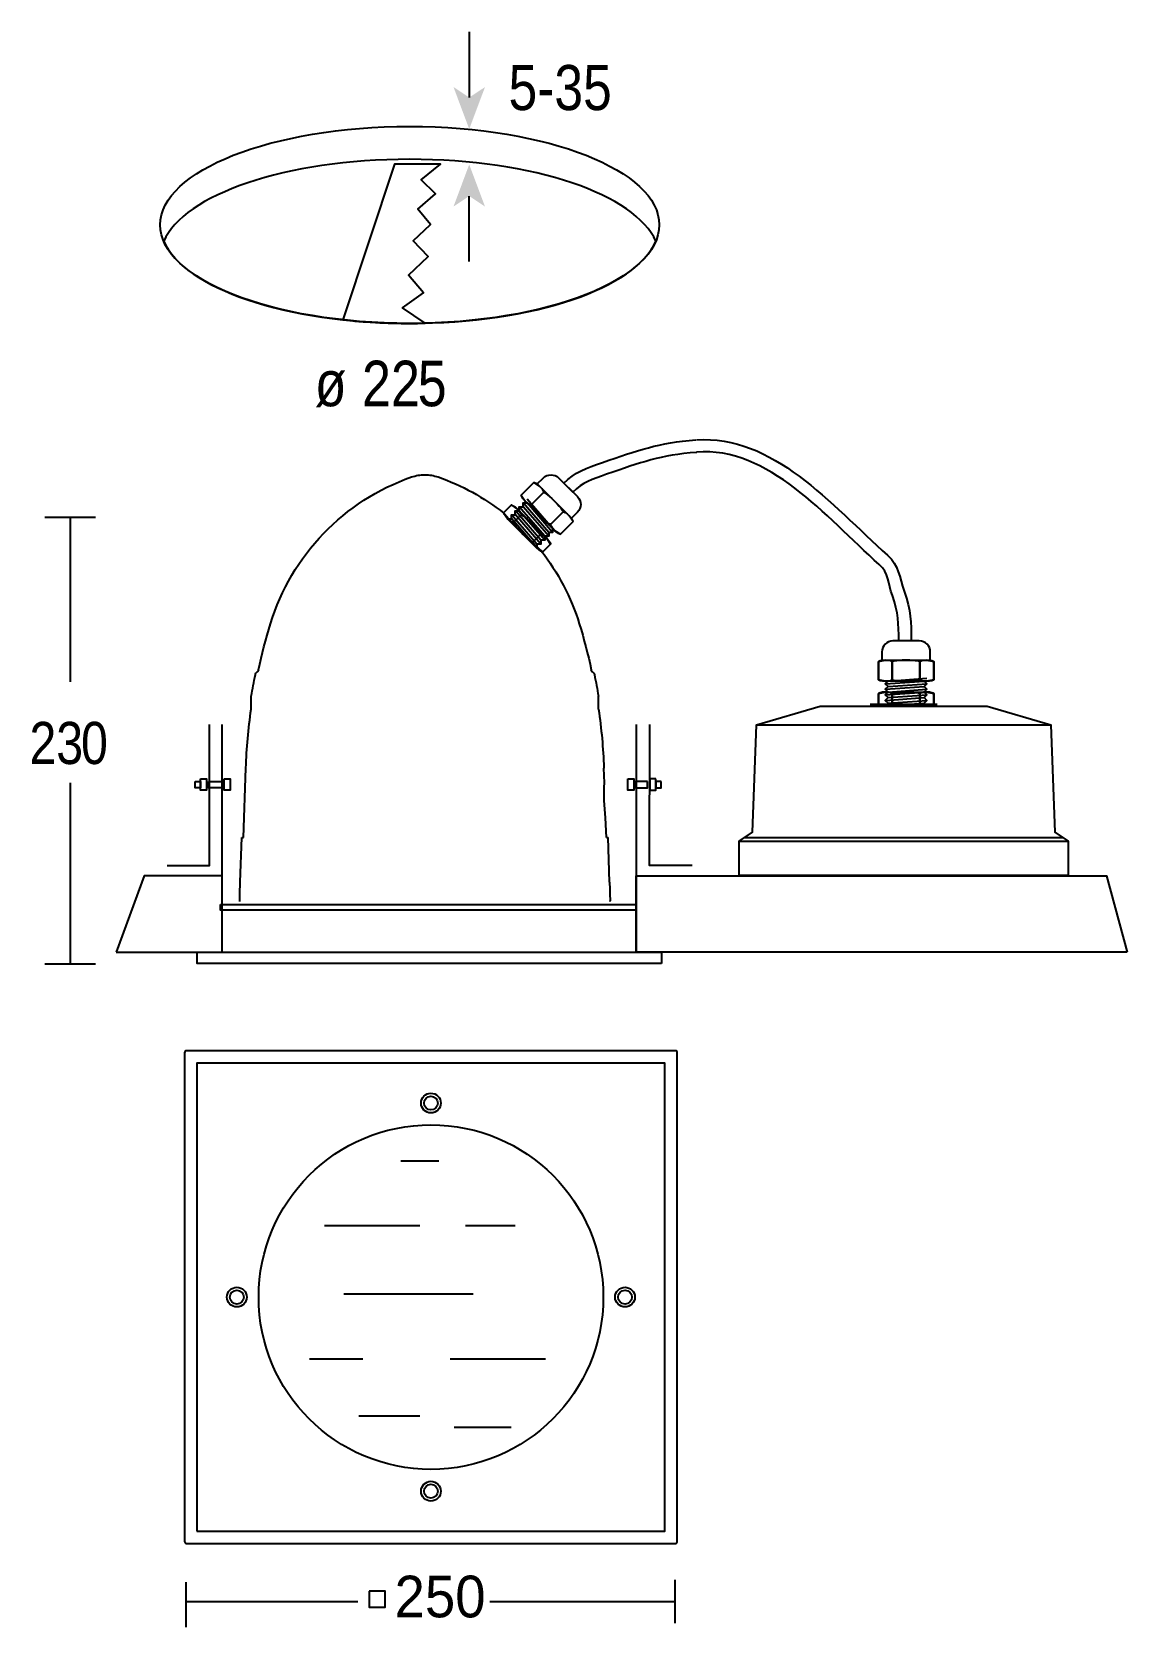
# Model space of a CAD drawing. Extents: x 29 to 194, y 35 to 275.
import ezdxf

# ---------------------------------------------------------------- set-up
doc = ezdxf.new("R2010")
doc.units = 0
doc.layers.add('LIVELLO_1', color=160, linetype='Continuous')
doc.styles.add('STD', font='txt')

# ---------------------------------------------------------------- blocks, each defined once
blk = doc.blocks.new('AI9-BLK1')
at = {"layer": 'LIVELLO_1'}
h = blk.add_hatch(color=7, dxfattribs=at)
h.dxf.hatch_style = 2
h.paths.add_polyline_path([(-16.57, 110.7), (-14.19, 112.28), (-16.57, 105.95), (-18.94, 112.28)])
h = blk.add_hatch(color=7, dxfattribs=at)
h.dxf.hatch_style = 2
h.paths.add_polyline_path([(-16.57, 95.85), (-18.94, 94.26), (-16.57, 100.6), (-14.19, 94.26)])
at = {"layer": 'LIVELLO_1', "color": 7}
for p, q in [((-16.57, 120.6), (-16.57, 110.7)), ((-16.57, 85.95), (-16.57, 95.85)), ((-23.41, 53.82), (-23.1, 53.82)), ((-5.78, 43.95), (-9.61, 48.38)), ((-5.19, 44.54), (-9.02, 48.97)), ((-5.19, 43.95), (-9.02, 48.38)), ((-4.59, 45.13), (-8.43, 49.56)), ((-4.59, 44.54), (-8.43, 48.97)), ((-4, 45.72), (-7.84, 50.15)), ((-4, 45.13), (-7.84, 49.56)), ((-80.57, 47.43), (-72.93, 47.43)), ((-76.75, 47.43), (-76.75, 22.61)), ((-6.36, 43.36), (-10.2, 47.79)), ((-6.36, 42.77), (-10.2, 47.2)), ((-5.78, 43.36), (-9.61, 47.79)), ((46.18, 22.29), (52.01, 22.71)), ((46.18, 21.46), (52.01, 21.87)), ((46.59, 22.71), (52.43, 23.13)), ((46.59, 21.87), (52.43, 22.29)), ((-49.45, 18.48), (-49.43, 20.4)), ((2.93, 18.48), (2.91, 20.4)), ((46.18, 20.62), (52.01, 21.04)), ((46.18, 19.78), (52.01, 20.2)), ((46.18, 18.95), (52.01, 19.37)), ((46.59, 21.04), (52.43, 21.46)), ((46.59, 20.2), (52.43, 20.62)), ((46.59, 19.37), (52.43, 19.78)), ((43.91, 19.21), (53.97, 19.21)), ((-53.8, -18.19), (-53.83, 16.16)), ((8.6, 16.16), (8.6, -18.19)), ((26.76, 16.11), (71.13, 16.11)), ((-76.75, 7.34), (-76.75, -19.93)), ((3.81, 7.37), (3.73, 9.59)), ((4.11, -0.91), (4, 2.06)), ((-51.11, -7.63), (-50.87, -0.91)), ((-50.87, -0.91), (-50.63, -0.91)), ((4.11, -0.91), (4.36, -0.91)), ((4.59, -7.63), (4.36, -0.91)), ((24.13, -1.45), (73.76, -1.45)), ((24.99, -0.88), (72.88, -0.88)), ((4.28, -11.02), (-49.14, -11.02)), ((-80.57, -19.93), (-72.93, -19.93)), ((14.52, -33.05), (-59.2, -33.05)), ((14.81, -107.06), (14.81, -33.34)), ((-26.88, -49.63), (-21.14, -49.63)), ((-38.37, -59.4), (-24.01, -59.4)), ((-17.12, -59.4), (-9.66, -59.4)), ((-35.5, -69.73), (-15.97, -69.73)), ((-40.67, -79.5), (-32.63, -79.5)), ((-19.42, -79.5), (-5.06, -79.5)), ((-33.2, -88.11), (-24.01, -88.11)), ((-18.84, -89.83), (-10.23, -89.83)), ((-59.2, -107.36), (14.52, -107.36)), ((14.49, -119.36), (14.49, -112.84)), ((-59.26, -119.96), (-59.26, -113.2)), ((-59.23, -116.09), (-33.35, -116.09)), ((-13.44, -116.09), (14.49, -116.09))]:
    blk.add_line(p, q, dxfattribs=at)
for points in [[(-0.91, 46.75), (-1.5, 47.64), (-5.93, 52.06), (-6.81, 52.66), (-8.73, 50.74), (-8.14, 49.85), (-3.71, 45.42), (-2.83, 44.83)], [(-0.91, 46.75), (-1.5, 47.64), (-5.93, 52.06), (-6.81, 52.66), (-8.73, 50.74), (-8.14, 49.85), (-3.71, 45.42), (-2.83, 44.83)], [(-4.3, 43.36), (-4.89, 44.24), (-9.32, 48.67), (-10.2, 49.26), (-11.39, 48.08), (-10.79, 47.2), (-6.36, 42.77), (-5.48, 42.18)], [(-4.3, 43.36), (-4.89, 44.24), (-9.32, 48.67), (-10.2, 49.26), (-11.39, 48.08), (-10.79, 47.2), (-6.36, 42.77), (-5.48, 42.18)], [(-4, 45.72), (-4, 45.13), (-4.59, 45.13), (-4.59, 44.53), (-5.19, 44.53), (-5.19, 43.95), (-5.78, 43.95), (-5.78, 43.35), (-6.37, 43.35), (-6.37, 42.76), (-10.8, 47.19), (-10.21, 47.19), (-10.21, 47.79), (-9.62, 47.79), (-9.62, 48.38), (-9.03, 48.38), (-9.03, 48.97), (-8.44, 48.97), (-8.44, 49.56), (-7.84, 49.56)], [(-4, 45.72), (-4, 45.13), (-4.59, 45.13), (-4.59, 44.53), (-5.19, 44.53), (-5.19, 43.95), (-5.78, 43.95), (-5.78, 43.35), (-6.37, 43.35), (-6.37, 42.76), (-10.8, 47.19), (-10.21, 47.19), (-10.21, 47.79), (-9.62, 47.79), (-9.62, 48.38), (-9.03, 48.38), (-9.03, 48.97), (-8.44, 48.97), (-8.44, 49.56), (-7.84, 49.56)], [(45.13, 25.63), (46.17, 25.84), (52.44, 25.84), (53.48, 25.63), (53.48, 22.91), (52.44, 22.7), (46.17, 22.7), (45.13, 22.91)], [(45.13, 25.63), (46.17, 25.84), (52.44, 25.84), (53.48, 25.63), (53.48, 22.91), (52.44, 22.7), (46.17, 22.7), (45.13, 22.91)], [(46.59, 22.71), (46.17, 22.29), (46.59, 21.87), (46.17, 21.46), (46.59, 21.04), (46.17, 20.62), (46.59, 20.2), (46.17, 19.78), (46.59, 19.37), (46.17, 18.95), (52.44, 18.95), (52.02, 19.37), (52.44, 19.78), (52.02, 20.2), (52.44, 20.62), (52.02, 21.04), (52.44, 21.46), (52.02, 21.87), (52.44, 22.29), (52.02, 22.71)], [(46.59, 22.71), (46.17, 22.29), (46.59, 21.87), (46.17, 21.46), (46.59, 21.04), (46.17, 20.62), (46.59, 20.2), (46.17, 19.78), (46.59, 19.37), (46.17, 18.95), (52.44, 18.95), (52.02, 19.37), (52.44, 19.78), (52.02, 20.2), (52.44, 20.62), (52.02, 21.04), (52.44, 21.46), (52.02, 21.87), (52.44, 22.29), (52.02, 22.71)], [(45.13, 20.83), (46.17, 21.04), (52.44, 21.04), (53.48, 20.83), (53.48, 19.16), (52.44, 18.95), (46.17, 18.95), (45.13, 19.16)], [(45.13, 20.83), (46.17, 21.04), (52.44, 21.04), (53.48, 20.83), (53.48, 19.16), (52.44, 18.95), (46.17, 18.95), (45.13, 19.16)], [(24.13, -6.63), (24.13, -1.45), (26.14, -0.1), (26.76, 16.11), (36.34, 18.94), (61.54, 18.94), (71.13, 16.11), (71.74, -0.1), (73.76, -1.45), (73.76, -6.63)], [(-57.91, 7.58), (-57.11, 7.58), (-57.11, 6.6), (-57.91, 6.6)], [(-57.91, 7.58), (-57.11, 7.58), (-57.11, 6.6), (-57.91, 6.6)], [(-57.1, 7.95), (-56.21, 7.95), (-56.21, 6.23), (-57.1, 6.23)], [(-55.86, 7.58), (-53.81, 7.58), (-53.81, 6.6), (-55.86, 6.6)], [(-55.86, 7.58), (-53.81, 7.58), (-53.81, 6.6), (-55.86, 6.6)], [(-53.52, 7.95), (-52.63, 7.95), (-52.63, 6.23), (-53.52, 6.23)], [(7.34, 7.95), (8.23, 7.95), (8.23, 6.23), (7.34, 6.23)], [(10.33, 7.58), (8.52, 7.58), (8.52, 6.6), (10.33, 6.6)], [(10.33, 7.58), (8.52, 7.58), (8.52, 6.6), (10.33, 6.6)], [(11.56, 7.95), (10.67, 7.95), (10.67, 6.23), (11.56, 6.23)], [(12.37, 7.58), (11.58, 7.58), (11.58, 6.6), (12.37, 6.6)], [(12.37, 7.58), (11.58, 7.58), (11.58, 6.6), (12.37, 6.6)], [(-69.82, -18.19), (-53.8, -18.19), (-53.8, -6.67), (-65.61, -6.67)], [(82.63, -18.19), (8.59, -18.19), (8.59, -6.67), (79.54, -6.67)], [(-54.06, -11.01), (8.54, -11.01), (8.54, -11.86), (-54.06, -11.86)], [(-54.06, -11.01), (8.54, -11.01), (8.54, -11.87), (-54.06, -11.87)], [(12.41, -19.89), (-57.59, -19.89), (-57.59, -18.19), (12.41, -18.19)], [(-31.64, -114.56), (-31.64, -116.96), (-29.25, -116.96), (-29.25, -114.56)]]:
    blk.add_lwpolyline(points, close=True, dxfattribs=at)
for points in [[(-62.14, -5.11), (-55.71, -5.11), (-55.73, 16.16)], [(17.07, -5.11), (10.63, -5.11), (10.65, 16.16)], [(-57.62, -105.48), (12.94, -105.48), (12.94, -34.92), (-57.62, -34.92), (-57.62, -105.48)]]:
    blk.add_lwpolyline(points, dxfattribs=at)
for centre, radius in [((-22.34, -40.94), 1.49), ((-22.34, -40.94), 1.04), ((-22.34, -70.2), 25.98), ((-51.61, -70.2), 1.49), ((-51.61, -70.2), 1.04), ((6.92, -70.2), 1.49), ((6.92, -70.2), 1.04), ((-22.34, -99.47), 1.49), ((-22.34, -99.47), 1.04)]:
    blk.add_circle(centre, radius, dxfattribs=at)
blk.add_ellipse((-25.54, 91.49), major_axis=(-37.62, 0), ratio=0.394699, dxfattribs=at)
for points, knots in [([(-62.64, 89.02), (-59.65, 96.04), (-44.18, 101.39), (-25.54, 101.39), (-6.9, 101.39), (8.57, 96.04), (11.56, 89.02), (8.57, 81.99), (-6.9, 76.64), (-25.54, 76.64), (-44.18, 76.64), (-59.65, 81.99), (-62.64, 89.02)], [0, 0, 0, 0, 1, 1, 1, 2, 2, 2, 3, 3, 3, 4, 4, 4, 4]), ([(-35.63, 77.18), (-35.63, 77.18), (-27.86, 100.63), (-27.86, 100.63), (-27.86, 100.63), (-20.92, 100.63), (-20.92, 100.63), (-20.92, 100.63), (-23.8, 98.28), (-23.8, 98.28), (-23.8, 98.28), (-21.68, 96.16), (-21.68, 96.16), (-21.68, 96.16), (-24.33, 93.86), (-24.33, 93.86), (-24.33, 93.86), (-22.39, 91.57), (-22.39, 91.57), (-22.39, 91.57), (-25.04, 89.1), (-25.04, 89.1), (-25.04, 89.1), (-22.74, 86.75), (-22.74, 86.75), (-22.74, 86.75), (-25.74, 83.92), (-25.74, 83.92), (-25.74, 83.92), (-23.45, 81.27), (-23.45, 81.27), (-23.45, 81.27), (-26.63, 78.98), (-26.63, 78.98), (-26.63, 78.98), (-23.23, 76.67), (-23.23, 76.67), (-24, 76.65), (-24.77, 76.64), (-25.54, 76.64), (-29.04, 76.64), (-32.42, 76.83), (-35.63, 77.18)], [0, 0, 0, 0, 1, 1, 1, 2, 2, 2, 3, 3, 3, 4, 4, 4, 5, 5, 5, 6, 6, 6, 7, 7, 7, 8, 8, 8, 9, 9, 9, 10, 10, 10, 11, 11, 11, 12, 12, 12, 13, 13, 13, 14, 14, 14, 14]), ([(17.75, 57.19), (12.28, 56.77), (9.29, 55.67), (4.14, 53.88), (2.04, 53.15), (0.44, 52.68), (-0.94, 51.2), (-0.94, 51.2), (-2.28, 52.54), (-2.28, 52.54), (-0.7, 54.21), (1.11, 54.83), (3.51, 55.66), (8.85, 57.51), (11.95, 58.64), (17.61, 59.07)], [0, 0, 0, 0, 1, 1, 1, 2, 2, 2, 3, 3, 3, 4, 4, 4, 5, 5, 5, 5]), ([(17.68, 59.06), (29.16, 59.92), (37.94, 49.38), (46.52, 41.67), (48.23, 40.15), (48.26, 38.4), (49.02, 36.24), (50.03, 33.36), (50.07, 31.62), (50.08, 28.75), (50.08, 28.75), (48.19, 28.75), (48.19, 28.75), (48.19, 31.37), (48.17, 32.97), (47.24, 35.61), (46.6, 37.44), (46.7, 38.98), (45.26, 40.26), (37.11, 47.59), (28.59, 58.06), (17.68, 57.24)], [0, 0, 0, 0, 1, 1, 1, 2, 2, 2, 3, 3, 3, 4, 4, 4, 5, 5, 5, 6, 6, 6, 7, 7, 7, 7]), ([(-21.26, 53.48), (-17.68, 52.23), (-14.33, 50.38), (-11.36, 48.02), (-11.36, 48.02), (-11.36, 48.01), (-11.36, 48.01), (-11.36, 48.01), (-11.35, 48.01), (-11.35, 48.01), (-11.35, 48.01), (-11.35, 48.01), (-11.35, 48.01), (-11.35, 48.01), (-11.35, 48), (-11.35, 48), (-11.35, 48), (-11.34, 48), (-11.34, 48), (-11.34, 48), (-11.34, 47.99), (-11.34, 47.99), (-11.34, 47.99), (-11.33, 47.99), (-11.33, 47.99), (-11.33, 47.99), (-11.33, 47.98), (-11.33, 47.98), (-11.33, 47.98), (-11.33, 47.98), (-11.33, 47.98), (-11.33, 47.98), (-11.33, 47.98), (-11.33, 47.98), (-11.33, 47.98), (-11.32, 47.97), (-11.32, 47.97), (-11.32, 47.97), (-11.32, 47.97), (-11.32, 47.97), (-11.32, 47.97), (-11.32, 47.97), (-11.32, 47.97), (-11.32, 47.97), (-11.31, 47.96), (-11.31, 47.96), (-11.31, 47.96), (-11.31, 47.96), (-11.31, 47.96), (-11.31, 47.96), (-11.3, 47.95), (-11.3, 47.95), (-11.3, 47.95), (-11.3, 47.95), (-11.3, 47.95), (-11.3, 47.95), (-11.3, 47.95), (-11.3, 47.95), (-11.3, 47.95), (-11.29, 47.94), (-11.29, 47.94), (-11.29, 47.94), (-11.29, 47.94), (-11.29, 47.94), (-11.29, 47.94), (-11.29, 47.93), (-11.29, 47.93), (-11.29, 47.93), (-11.29, 47.93), (-11.29, 47.93), (-11.29, 47.93), (-11.28, 47.92), (-11.28, 47.92), (-11.28, 47.92), (-11.28, 47.92), (-11.28, 47.92), (-11.28, 47.92), (-11.27, 47.92), (-11.27, 47.92), (-11.27, 47.92), (-11.27, 47.91), (-11.27, 47.91), (-11.27, 47.91), (-11.27, 47.91), (-11.27, 47.91), (-11.27, 47.91), (-11.26, 47.9), (-11.26, 47.9), (-11.26, 47.9), (-11.26, 47.9), (-11.26, 47.9), (-11.26, 47.9), (-11.26, 47.9), (-11.26, 47.9), (-11.26, 47.9), (-11.25, 47.89), (-11.25, 47.89), (-11.25, 47.89), (-11.25, 47.89), (-11.25, 47.89), (-11.25, 47.89), (-11.25, 47.88), (-11.25, 47.88), (-11.25, 47.88), (-11.24, 47.88), (-11.24, 47.88), (-11.24, 47.88), (-11.24, 47.88), (-11.24, 47.88), (-11.24, 47.88), (-11.24, 47.87), (-11.24, 47.87), (-11.24, 47.87), (-11.23, 47.87), (-11.23, 47.87), (-11.23, 47.87), (-11.23, 47.86), (-11.23, 47.86), (-11.23, 47.86), (-11.23, 47.86), (-11.23, 47.86), (-11.23, 47.86), (-11.22, 47.86), (-11.22, 47.86), (-11.22, 47.86), (-11.22, 47.85), (-11.22, 47.85), (-11.22, 47.85), (-11.22, 47.85), (-11.22, 47.85), (-11.22, 47.85), (-11.21, 47.84), (-11.21, 47.84), (-11.21, 47.84), (-11.21, 47.84), (-11.21, 47.84), (-11.21, 47.84), (-11.21, 47.84), (-11.21, 47.84), (-11.21, 47.84), (-11.2, 47.83), (-11.2, 47.83), (-11.2, 47.83), (-11.2, 47.83), (-11.2, 47.83), (-11.2, 47.83), (-11.19, 47.82), (-11.19, 47.82), (-11.19, 47.82), (-11.19, 47.82), (-11.19, 47.82), (-11.19, 47.82), (-11.19, 47.82), (-11.19, 47.82), (-11.19, 47.82), (-11.18, 47.81), (-11.18, 47.81), (-11.18, 47.81), (-11.18, 47.81), (-11.18, 47.81), (-11.18, 47.81), (-11.18, 47.81), (-11.18, 47.81), (-11.18, 47.81), (-11.18, 47.8), (-11.18, 47.8), (-11.18, 47.8), (-11.17, 47.8), (-11.17, 47.8), (-11.17, 47.8), (-11.17, 47.79), (-11.17, 47.79), (-11.17, 47.79), (-11.16, 47.79), (-11.16, 47.79), (-11.16, 47.79), (-11.16, 47.78), (-11.16, 47.78), (-11.16, 47.78), (-11.16, 47.78), (-11.16, 47.78), (-11.16, 47.78), (-11.15, 47.78), (-11.15, 47.78), (-11.15, 47.78), (-11.15, 47.77), (-11.15, 47.77), (-11.15, 47.77), (-11.15, 47.77), (-11.15, 47.77), (-11.15, 47.77), (-11.15, 47.76), (-11.15, 47.76), (-11.15, 47.76), (-11.14, 47.76), (-11.14, 47.76), (-11.14, 47.76), (-11.14, 47.75), (-11.14, 47.75), (-11.14, 47.75), (-11.13, 47.75), (-11.13, 47.75), (-11.13, 47.75), (-11.13, 47.75), (-11.13, 47.75), (-11.13, 47.75), (-11.13, 47.74), (-11.13, 47.74), (-11.13, 47.74), (-11.12, 47.74), (-11.12, 47.74), (-11.12, 47.74), (-11.12, 47.74), (-11.12, 47.74), (-11.12, 47.74), (-11.12, 47.73), (-11.12, 47.73), (-11.12, 47.73), (-11.11, 47.73), (-11.11, 47.73), (-11.11, 47.73), (-11.11, 47.72), (-11.11, 47.72), (-11.11, 47.72), (-11.11, 47.72), (-11.11, 47.72), (-11.11, 47.72), (-11.1, 47.71), (-11.1, 47.71), (-11.1, 47.71), (-11.1, 47.71), (-11.1, 47.71), (-11.1, 47.71), (-11.1, 47.71), (-11.1, 47.71), (-11.1, 47.71), (-11.09, 47.7), (-11.09, 47.7), (-11.09, 47.7), (-11.09, 47.7), (-11.09, 47.7), (-11.09, 47.7), (-11.09, 47.69), (-11.09, 47.69), (-11.09, 47.69), (-11.08, 47.69), (-11.08, 47.69), (-11.08, 47.69), (-11.08, 47.69), (-11.08, 47.69), (-11.08, 47.69), (-11.08, 47.68), (-11.08, 47.68), (-11.08, 47.68), (-11.07, 47.68), (-11.07, 47.68), (-11.07, 47.68), (-11.07, 47.68), (-11.07, 47.68), (-11.07, 47.68), (-11.07, 47.67), (-11.07, 47.67), (-11.07, 47.67), (-11.06, 47.67), (-11.06, 47.67), (-11.06, 47.67), (-11.06, 47.66), (-11.06, 47.66), (-11.06, 47.66), (-11.06, 47.66), (-11.06, 47.66), (-11.06, 47.66), (-11.05, 47.66), (-11.05, 47.66), (-11.05, 47.66), (-11.05, 47.65), (-11.05, 47.65), (-11.05, 47.65), (-11.05, 47.65), (-11.05, 47.65), (-11.05, 47.65), (-11.04, 47.64), (-11.04, 47.64), (-11.04, 47.64), (-11.04, 47.64), (-11.04, 47.64), (-11.04, 47.64), (-11.04, 47.63), (-11.04, 47.63), (-11.04, 47.63), (-11.03, 47.63), (-11.03, 47.63), (-11.03, 47.63), (-11.03, 47.63), (-11.03, 47.63), (-11.03, 47.63), (-11.02, 47.62), (-11.02, 47.62), (-11.02, 47.62), (-11.02, 47.62), (-11.02, 47.62), (-11.02, 47.62), (-11.02, 47.62), (-11.02, 47.62), (-11.02, 47.62), (-11.02, 47.61), (-11.02, 47.61), (-11.02, 47.61), (-11.01, 47.61), (-11.01, 47.61), (-11.01, 47.61), (-11.01, 47.6), (-11.01, 47.6), (-11.01, 47.6), (-11, 47.6), (-11, 47.6), (-11, 47.6), (-11, 47.6), (-11, 47.6), (-11, 47.6), (-11, 47.59), (-11, 47.59), (-11, 47.59), (-10.99, 47.59), (-10.99, 47.59), (-10.99, 47.59), (-10.99, 47.58), (-10.99, 47.58), (-10.99, 47.58), (-10.99, 47.58), (-10.99, 47.58), (-10.99, 47.58), (-10.98, 47.57), (-10.98, 47.57), (-10.98, 47.57), (-10.98, 47.57), (-10.98, 47.57), (-10.98, 47.57), (-10.98, 47.57), (-10.98, 47.57), (-10.98, 47.57), (-10.97, 47.56), (-10.97, 47.56), (-10.97, 47.56), (-10.97, 47.56), (-10.97, 47.56), (-10.97, 47.56), (-10.97, 47.56), (-10.97, 47.56), (-10.97, 47.56), (-10.96, 47.55), (-10.96, 47.55), (-10.96, 47.55), (-10.96, 47.55), (-10.96, 47.55), (-10.96, 47.55), (-10.95, 47.54), (-10.95, 47.54), (-10.95, 47.54), (-10.95, 47.54), (-10.95, 47.54), (-10.95, 47.54), (-10.95, 47.53), (-10.95, 47.53), (-10.95, 47.53), (-10.94, 47.53), (-10.94, 47.53), (-10.94, 47.53), (-10.94, 47.53), (-10.94, 47.53), (-10.94, 47.53), (-10.94, 47.52), (-10.94, 47.52), (-10.94, 47.52), (-10.94, 47.52), (-10.94, 47.52), (-10.94, 47.52), (-10.93, 47.52), (-10.93, 47.52), (-10.93, 47.52), (-10.93, 47.51), (-10.93, 47.51), (-10.93, 47.51), (-10.92, 47.51), (-10.92, 47.51), (-10.92, 47.51), (-10.92, 47.5), (-10.92, 47.5), (-10.92, 47.5), (-10.92, 47.5), (-10.92, 47.5), (-10.92, 47.5), (-10.91, 47.49), (-10.91, 47.49), (-10.91, 47.49), (-10.91, 47.49), (-10.91, 47.49), (-10.91, 47.49), (-10.91, 47.49), (-10.91, 47.49), (-10.91, 47.49), (-10.9, 47.48), (-10.9, 47.48), (-10.9, 47.48), (-10.9, 47.48), (-10.9, 47.48), (-10.9, 47.48), (-10.9, 47.47), (-10.9, 47.47), (-10.9, 47.47), (-10.89, 47.47), (-10.89, 47.47), (-10.89, 47.47), (-10.89, 47.47), (-10.89, 47.47), (-10.89, 47.47), (-10.89, 47.46), (-10.89, 47.46), (-10.89, 47.46), (-10.88, 47.46), (-10.88, 47.46), (-10.88, 47.46), (-10.88, 47.45), (-10.88, 47.45), (-10.88, 47.45), (-10.87, 47.45), (-10.87, 47.45), (-10.87, 47.45), (-10.87, 47.45), (-10.87, 47.45), (-10.87, 47.45), (-10.87, 47.44), (-10.87, 47.44), (-10.87, 47.44), (-10.87, 47.44), (-10.87, 47.44), (-10.87, 47.44), (-10.86, 47.43), (-10.86, 47.43), (-10.86, 47.43), (-10.86, 47.43), (-10.86, 47.43), (-10.86, 47.43), (-10.85, 47.43), (-10.85, 47.43), (-10.85, 47.43), (-10.85, 47.42), (-10.85, 47.42), (-10.85, 47.42), (-10.85, 47.42), (-10.85, 47.42), (-10.85, 47.42), (-10.84, 47.41), (-10.84, 47.41), (-10.84, 47.41), (-10.84, 47.41), (-10.84, 47.41), (-10.84, 47.41), (-10.84, 47.41), (-10.84, 47.41), (-10.84, 47.41), (-10.83, 47.4), (-10.83, 47.4), (-10.83, 47.4), (-10.83, 47.4), (-10.83, 47.4), (-10.83, 47.4), (-10.83, 47.4), (-10.83, 47.4), (-10.83, 47.4), (-10.82, 47.39), (-10.82, 47.39), (-10.82, 47.39), (-10.82, 47.39), (-10.82, 47.39), (-10.82, 47.39), (-10.82, 47.38), (-10.82, 47.38), (-10.82, 47.38), (-10.81, 47.38), (-10.81, 47.38), (-10.81, 47.38), (-10.81, 47.37), (-10.81, 47.37), (-10.81, 47.37), (-10.8, 47.37), (-10.8, 47.37), (-10.8, 47.37), (-10.8, 47.37), (-10.8, 47.37), (-10.8, 47.37), (-10.8, 47.36), (-10.8, 47.36), (-10.8, 47.36), (-10.8, 47.36), (-10.8, 47.36), (-10.8, 47.36), (-10.79, 47.36), (-10.79, 47.36), (-10.79, 47.36), (-10.79, 47.35), (-10.79, 47.35), (-10.79, 47.35), (-10.79, 47.35), (-10.79, 47.35), (-10.79, 47.35), (-10.78, 47.34), (-10.78, 47.34), (-10.78, 47.34), (-10.78, 47.34), (-10.78, 47.34), (-10.78, 47.34), (-10.77, 47.34), (-10.77, 47.34), (-10.77, 47.34), (-10.77, 47.33), (-10.77, 47.33), (-10.77, 47.33), (-10.77, 47.33), (-10.77, 47.33), (-10.77, 47.33), (-10.77, 47.32), (-10.77, 47.32), (-10.77, 47.32), (-10.76, 47.32), (-10.76, 47.32), (-10.76, 47.32), (-10.76, 47.32), (-10.76, 47.32), (-10.76, 47.32), (-10.75, 47.31), (-10.75, 47.31), (-10.75, 47.31), (-10.75, 47.31), (-10.75, 47.31), (-10.75, 47.31), (-10.75, 47.3), (-10.75, 47.3), (-10.75, 47.3), (-10.74, 47.3), (-10.74, 47.3), (-10.74, 47.3), (-10.74, 47.3), (-10.74, 47.3), (-10.74, 47.3), (-10.74, 47.29), (-10.74, 47.29), (-10.74, 47.29), (-10.73, 47.29), (-10.73, 47.29), (-10.73, 47.29), (-10.73, 47.28), (-10.73, 47.28), (-10.73, 47.28), (-10.73, 47.28), (-10.73, 47.28), (-10.73, 47.28), (-10.72, 47.28), (-10.72, 47.28), (-10.72, 47.28), (-10.72, 47.27), (-10.72, 47.27), (-10.72, 47.27), (-10.72, 47.27), (-10.72, 47.27), (-10.72, 47.27), (-10.71, 47.27), (-10.71, 47.27), (-10.71, 47.27), (-10.71, 47.26), (-10.71, 47.26), (-10.71, 47.26), (-10.71, 47.26), (-10.71, 47.26), (-10.71, 47.26), (-10.7, 47.25), (-10.7, 47.25), (-10.7, 47.25), (-10.7, 47.25), (-10.7, 47.25), (-10.7, 47.25), (-10.7, 47.25), (-10.7, 47.25), (-10.7, 47.25), (-10.69, 47.24), (-10.69, 47.24), (-10.69, 47.24), (-10.69, 47.24), (-10.69, 47.24), (-10.69, 47.24), (-10.68, 47.23), (-10.68, 47.23), (-10.68, 47.23), (-10.68, 47.23), (-10.68, 47.23), (-10.68, 47.23), (-10.68, 47.23), (-10.68, 47.23), (-10.68, 47.23), (-10.67, 47.22), (-10.67, 47.22), (-10.67, 47.22), (-10.67, 47.22), (-10.67, 47.22), (-10.67, 47.22), (-10.67, 47.21), (-10.67, 47.21), (-10.67, 47.21), (-10.66, 47.21), (-10.66, 47.21), (-10.66, 47.21), (-10.66, 47.21), (-10.66, 47.21), (-10.66, 47.21), (-10.66, 47.2), (-10.66, 47.2), (-10.66, 47.2), (-10.65, 47.2), (-10.65, 47.2), (-10.65, 47.2), (-10.65, 47.19), (-10.65, 47.19), (-10.65, 47.19), (-10.65, 47.19), (-10.65, 47.19), (-10.65, 47.19), (-10.64, 47.19), (-10.64, 47.19), (-10.64, 47.19), (-10.64, 47.18), (-10.64, 47.18), (-10.64, 47.18), (-10.64, 47.18), (-10.64, 47.18), (-10.64, 47.18), (-10.63, 47.17), (-10.63, 47.17), (-10.63, 47.17), (-10.63, 47.17), (-10.63, 47.17), (-10.63, 47.17), (-10.63, 47.17), (-10.63, 47.17), (-10.63, 47.17), (-10.62, 47.16), (-10.62, 47.16), (-10.62, 47.16), (-10.62, 47.16), (-10.62, 47.16), (-10.62, 47.16), (-10.61, 47.15), (-10.61, 47.15), (-10.61, 47.15), (-10.61, 47.15), (-10.61, 47.15), (-10.61, 47.15), (-10.61, 47.15), (-10.61, 47.15), (-10.61, 47.15), (-10.6, 47.14), (-10.6, 47.14), (-10.6, 47.14), (-10.6, 47.14), (-10.6, 47.14), (-10.6, 47.14), (-10.6, 47.13), (-10.6, 47.13), (-10.6, 47.13), (-10.59, 47.13), (-10.59, 47.13), (-10.59, 47.13), (-10.59, 47.13), (-10.59, 47.13), (-10.59, 47.13), (-10.59, 47.12), (-10.59, 47.12), (-10.59, 47.12), (-10.58, 47.12), (-10.58, 47.12), (-10.58, 47.12), (-10.58, 47.11), (-10.58, 47.11), (-10.58, 47.11), (-10.57, 47.11), (-10.57, 47.11), (-10.57, 47.11), (-10.57, 47.11), (-10.57, 47.11), (-10.57, 47.11), (-10.57, 47.1), (-10.57, 47.1), (-10.57, 47.1), (-10.56, 47.1), (-10.56, 47.1), (-10.56, 47.1), (-10.56, 47.09), (-10.56, 47.09), (-10.56, 47.09), (-10.56, 47.09), (-10.56, 47.09), (-10.56, 47.09), (-10.56, 47.09), (-10.56, 47.09), (-10.56, 47.09), (-10.55, 47.08), (-10.55, 47.08), (-10.55, 47.08), (-10.55, 47.08), (-10.55, 47.08), (-10.55, 47.08), (-10.54, 47.07), (-10.54, 47.07), (-10.54, 47.07), (-10.54, 47.07), (-10.54, 47.07), (-10.54, 47.07), (-10.54, 47.07), (-10.54, 47.07), (-10.54, 47.07), (-10.53, 47.06), (-10.53, 47.06), (-10.53, 47.06), (-10.53, 47.06), (-10.53, 47.06), (-10.53, 47.06), (-10.52, 47.05), (-10.52, 47.05), (-10.52, 47.05), (-10.52, 47.05), (-10.52, 47.05), (-10.52, 47.05), (-10.52, 47.05), (-10.52, 47.05), (-10.52, 47.05), (-10.52, 47.04), (-10.52, 47.04), (-10.52, 47.04), (-10.51, 47.04), (-10.51, 47.04), (-10.51, 47.04), (-10.51, 47.04), (-10.51, 47.04), (-10.51, 47.04), (-10.5, 47.03), (-10.5, 47.03), (-10.5, 47.03), (-10.5, 47.03), (-10.5, 47.03), (-10.5, 47.03), (-10.5, 47.02), (-10.5, 47.02), (-10.5, 47.02), (-10.49, 47.02), (-10.49, 47.02), (-10.49, 47.02), (-10.49, 47.02), (-10.49, 47.02), (-10.49, 47.02), (-10.49, 47.01), (-10.49, 47.01), (-10.49, 47.01), (-10.48, 47.01), (-10.48, 47.01), (-10.48, 47.01), (-10.48, 47), (-10.48, 47), (-10.48, 47), (-10.48, 47), (-10.48, 47), (-10.48, 47), (-10.47, 47), (-10.47, 47), (-10.47, 47), (-10.47, 46.99), (-10.47, 46.99), (-10.47, 46.99), (-10.47, 46.99), (-10.47, 46.99), (-10.47, 46.99), (-10.46, 46.99), (-10.46, 46.99), (-10.46, 46.99), (-10.46, 46.98), (-10.46, 46.98), (-10.46, 46.98), (-10.45, 46.98), (-10.45, 46.98), (-10.45, 46.98), (-10.45, 46.97), (-10.45, 46.97), (-10.45, 46.97), (-10.45, 46.97), (-10.45, 46.97), (-10.45, 46.97), (-10.45, 46.97), (-10.45, 46.97), (-10.45, 46.97), (-10.44, 46.96), (-10.44, 46.96), (-10.44, 46.96), (-10.44, 46.96), (-10.44, 46.96), (-10.44, 46.96), (-10.43, 46.95), (-10.43, 46.95), (-10.43, 46.95), (-10.43, 46.95), (-10.43, 46.95), (-10.43, 46.95), (-10.43, 46.94), (-10.43, 46.94), (-10.43, 46.94), (-10.42, 46.94), (-10.42, 46.94), (-10.42, 46.94), (-10.42, 46.94), (-10.42, 46.94), (-10.42, 46.94), (-10.42, 46.93), (-10.42, 46.93), (-10.42, 46.93), (-10.41, 46.93), (-10.41, 46.93), (-10.41, 46.93), (-10.41, 46.93), (-10.41, 46.93), (-10.41, 46.93), (-10.41, 46.92), (-10.41, 46.92), (-10.41, 46.92), (-10.4, 46.92), (-10.4, 46.92), (-10.4, 46.92), (-10.4, 46.91), (-10.4, 46.91), (-10.4, 46.91), (-10.39, 46.91), (-10.39, 46.91), (-10.39, 46.91), (-10.39, 46.91), (-10.39, 46.91), (-10.39, 46.91), (-10.39, 46.9), (-10.39, 46.9), (-10.39, 46.9), (-10.39, 46.9), (-10.39, 46.9), (-10.39, 46.9), (-10.38, 46.9), (-10.38, 46.9), (-10.38, 46.9), (-10.38, 46.89), (-10.38, 46.89), (-10.38, 46.89), (-10.37, 46.89), (-10.37, 46.89), (-10.37, 46.89), (-10.37, 46.88), (-10.37, 46.88), (-10.37, 46.88), (-10.37, 46.88), (-10.37, 46.88), (-10.37, 46.88), (-10.36, 46.88), (-10.36, 46.88), (-10.36, 46.88), (-10.36, 46.87), (-10.36, 46.87), (-10.36, 46.87), (-10.36, 46.87), (-10.36, 46.87), (-10.36, 46.87), (-10.35, 46.86), (-10.35, 46.86), (-10.35, 46.86), (-10.35, 46.86), (-10.35, 46.86), (-10.35, 46.86), (-10.35, 46.86), (-10.35, 46.86), (-10.35, 46.86), (-10.34, 46.85), (-10.34, 46.85), (-10.34, 46.85), (-10.34, 46.85), (-10.34, 46.85), (-10.34, 46.85), (-10.33, 46.84), (-10.33, 46.84), (-10.33, 46.84), (-10.33, 46.84), (-10.33, 46.84), (-10.33, 46.84), (-10.33, 46.84), (-10.33, 46.84), (-10.33, 46.84), (-10.33, 46.83), (-10.33, 46.83), (-10.33, 46.83), (-10.32, 46.83), (-10.32, 46.83), (-10.32, 46.83), (-10.32, 46.82), (-10.32, 46.82), (-10.32, 46.82), (-10.31, 46.82), (-10.31, 46.82), (-10.31, 46.82), (-10.31, 46.82), (-10.31, 46.82), (-10.31, 46.82), (-10.31, 46.81), (-10.31, 46.81), (-10.31, 46.81), (-10.3, 46.81), (-10.3, 46.81), (-10.3, 46.81), (-10.3, 46.81), (-10.3, 46.81), (-10.3, 46.81), (-10.3, 46.8), (-10.3, 46.8), (-10.3, 46.8), (-10.29, 46.8), (-10.29, 46.8), (-10.29, 46.8), (-10.29, 46.79), (-10.29, 46.79), (-10.29, 46.79), (-10.29, 46.79), (-10.29, 46.79), (-10.29, 46.79), (-10.28, 46.79), (-10.28, 46.79), (-10.28, 46.79), (-10.28, 46.78), (-10.28, 46.78), (-10.28, 46.78), (-10.27, 46.78), (-10.27, 46.78), (-10.27, 46.78), (-10.27, 46.77), (-10.27, 46.77), (-10.27, 46.77), (-10.27, 46.77), (-10.27, 46.77), (-10.27, 46.77), (-10.26, 46.77), (-10.26, 46.77), (-10.26, 46.77), (-10.26, 46.76), (-10.26, 46.76), (-10.26, 46.76), (-10.26, 46.76), (-10.26, 46.76), (-10.26, 46.76), (-10.25, 46.75), (-10.25, 46.75), (-10.25, 46.75), (-10.25, 46.75), (-10.25, 46.75), (-10.25, 46.75), (-10.25, 46.75), (-10.25, 46.75), (-10.25, 46.75), (-10.24, 46.74), (-10.24, 46.74), (-10.24, 46.74), (-10.24, 46.74), (-10.24, 46.74), (-10.24, 46.74), (-10.24, 46.73), (-10.24, 46.73), (-10.24, 46.73), (-10.23, 46.73), (-10.23, 46.73), (-10.23, 46.73), (-10.23, 46.73), (-10.23, 46.73), (-10.23, 46.73), (-10.22, 46.72), (-10.22, 46.72), (-10.22, 46.72), (-10.22, 46.72), (-10.22, 46.72), (-10.22, 46.72), (-10.22, 46.72), (-10.22, 46.72), (-10.22, 46.72), (-10.22, 46.71), (-10.22, 46.71), (-10.22, 46.71), (-10.21, 46.71), (-10.21, 46.71), (-10.21, 46.71), (-10.21, 46.7), (-10.21, 46.7), (-10.21, 46.7), (-10.2, 46.7), (-10.2, 46.7), (-10.2, 46.7), (-10.2, 46.7), (-10.2, 46.7), (-10.2, 46.7), (-10.2, 46.69), (-10.2, 46.69), (-10.2, 46.69), (-10.19, 46.69), (-10.19, 46.69), (-10.19, 46.69), (-10.19, 46.68), (-10.19, 46.68), (-10.19, 46.68), (-10.18, 46.68), (-10.18, 46.68), (-10.18, 46.68), (-10.18, 46.68), (-10.18, 46.68), (-10.18, 46.68), (-10.18, 46.67), (-10.18, 46.67), (-10.18, 46.67), (-10.18, 46.67), (-10.18, 46.67), (-10.18, 46.67), (-10.17, 46.66), (-10.17, 46.66), (-10.17, 46.66), (-10.17, 46.66), (-10.17, 46.66), (-10.17, 46.66), (-10.16, 46.66), (-10.16, 46.66), (-10.16, 46.66), (-10.16, 46.65), (-10.16, 46.65), (-10.16, 46.65), (-10.16, 46.65), (-10.16, 46.65), (-10.16, 46.65), (-10.15, 46.64), (-10.15, 46.64), (-10.15, 46.64), (-10.15, 46.64), (-10.15, 46.64), (-10.15, 46.64), (-10.14, 46.64), (-10.14, 46.64), (-10.14, 46.64), (-10.14, 46.63), (-10.14, 46.63), (-10.14, 46.63), (-10.14, 46.63), (-10.14, 46.63), (-10.14, 46.63), (-10.14, 46.63), (-10.14, 46.63), (-10.14, 46.63), (-10.13, 46.62), (-10.13, 46.62), (-10.13, 46.62), (-10.13, 46.62), (-10.13, 46.62), (-10.13, 46.62), (-10.12, 46.61), (-10.12, 46.61), (-10.12, 46.61), (-10.12, 46.61), (-10.12, 46.61), (-10.12, 46.61), (-10.12, 46.61), (-10.12, 46.61), (-10.12, 46.61), (-10.11, 46.6), (-10.11, 46.6), (-10.11, 46.6), (-10.11, 46.6), (-10.11, 46.6), (-10.11, 46.6), (-10.11, 46.59), (-10.11, 46.59), (-10.11, 46.59), (-10.1, 46.59), (-10.1, 46.59), (-10.1, 46.59), (-10.1, 46.59), (-10.1, 46.59), (-10.1, 46.59), (-10.1, 46.58), (-10.1, 46.58), (-10.1, 46.58), (-10.09, 46.58), (-10.09, 46.58), (-10.09, 46.58), (-10.09, 46.58), (-10.09, 46.58), (-10.09, 46.58), (-10.08, 46.57), (-10.08, 46.57), (-10.08, 46.57), (-10.08, 46.57), (-10.08, 46.57), (-10.08, 46.57), (-10.08, 46.56), (-10.08, 46.56), (-10.08, 46.56), (-10.08, 46.56), (-10.08, 46.56), (-10.08, 46.56), (-10.07, 46.56), (-10.07, 46.56), (-10.07, 46.56), (-10.07, 46.55), (-10.07, 46.55), (-10.07, 46.55), (-10.06, 46.55), (-10.06, 46.55), (-10.06, 46.55), (-10.06, 46.54), (-10.06, 46.54), (-10.06, 46.54), (-10.06, 46.54), (-10.06, 46.54), (-10.06, 46.54), (-10.05, 46.54), (-10.05, 46.54), (-10.05, 46.54), (-10.05, 46.53), (-10.05, 46.53), (-10.05, 46.53), (-10.05, 46.53), (-10.05, 46.53), (-10.05, 46.53), (-10.04, 46.52), (-10.04, 46.52), (-10.04, 46.52), (-10.04, 46.52), (-10.04, 46.52), (-10.04, 46.52), (-10.04, 46.52), (-10.04, 46.52), (-10.04, 46.52), (-10.03, 46.51), (-10.03, 46.51), (-10.03, 46.51), (-10.03, 46.51), (-10.03, 46.51), (-10.03, 46.51), (-10.02, 46.51), (-10.02, 46.51), (-10.02, 46.51), (-10.02, 46.5), (-10.02, 46.5), (-10.02, 46.5), (-10.02, 46.5), (-10.02, 46.5), (-10.02, 46.5), (-10.01, 46.49), (-10.01, 46.49), (-10.01, 46.49), (-10.01, 46.49), (-10.01, 46.49), (-10.01, 46.49), (-10.01, 46.49), (-10.01, 46.49), (-10.01, 46.49), (-10, 46.48), (-10, 46.48), (-10, 46.48), (-10, 46.48), (-10, 46.48), (-10, 46.48), (-10, 46.47), (-10, 46.47), (-10, 46.47), (-9.99, 46.47), (-9.99, 46.47), (-9.99, 46.47), (-9.99, 46.47), (-9.99, 46.47), (-9.99, 46.47), (-9.98, 46.46), (-9.98, 46.46), (-9.98, 46.46), (-9.98, 46.46), (-9.98, 46.46), (-9.98, 46.46), (-9.98, 46.46), (-9.98, 46.46), (-9.98, 46.46), (-9.97, 46.45), (-9.97, 46.45), (-9.97, 46.45), (-9.97, 46.45), (-9.97, 46.45), (-9.97, 46.45), (-9.97, 46.44), (-9.97, 46.44), (-9.97, 46.44), (-9.96, 46.44), (-9.96, 46.44), (-9.96, 46.44), (-9.96, 46.44), (-9.96, 46.44), (-9.96, 46.44), (-9.96, 46.43), (-9.96, 46.43), (-9.96, 46.43), (-9.95, 46.43), (-9.95, 46.43), (-9.95, 46.43), (-9.95, 46.43), (-9.95, 46.43), (-9.95, 46.43), (-9.95, 46.42), (-9.95, 46.42), (-9.95, 46.42), (-9.94, 46.42), (-9.94, 46.42), (-9.94, 46.42), (-9.94, 46.41), (-9.94, 46.41), (-9.94, 46.41), (-9.93, 46.41), (-9.93, 46.41), (-9.93, 46.41), (-9.93, 46.41), (-9.93, 46.41), (-9.93, 46.41), (-9.93, 46.4), (-9.93, 46.4), (-9.93, 46.4), (-9.92, 46.4), (-9.92, 46.4), (-9.92, 46.4), (-9.92, 46.39), (-9.92, 46.39), (-9.92, 46.39), (-9.91, 46.39), (-9.91, 46.39), (-9.91, 46.39), (-9.91, 46.39), (-9.91, 46.39), (-9.91, 46.39), (-9.91, 46.38), (-9.91, 46.38), (-9.91, 46.38), (-9.91, 46.38), (-9.91, 46.38), (-9.91, 46.38), (-9.9, 46.37), (-9.9, 46.37), (-9.9, 46.37), (-9.9, 46.37), (-9.9, 46.37), (-9.9, 46.37), (-9.89, 46.37), (-9.89, 46.37), (-9.89, 46.37), (-9.89, 46.36), (-9.89, 46.36), (-9.89, 46.36), (-9.89, 46.36), (-9.89, 46.36), (-9.89, 46.36), (-9.88, 46.36), (-9.88, 46.36), (-9.88, 46.36), (-9.88, 46.35), (-9.88, 46.35), (-9.88, 46.35), (-9.87, 46.35), (-9.87, 46.35), (-9.87, 46.35), (-9.87, 46.35), (-9.87, 46.35), (-9.87, 46.35), (-9.87, 46.34), (-9.87, 46.34), (-9.87, 46.34), (-9.87, 46.34), (-9.87, 46.34), (-9.87, 46.34), (-9.86, 46.33), (-9.86, 46.33), (-9.86, 46.33), (-9.86, 46.33), (-9.86, 46.33), (-9.86, 46.33), (-9.85, 46.32), (-9.85, 46.32), (-9.85, 46.32), (-9.85, 46.32), (-9.85, 46.32), (-9.85, 46.32), (-9.85, 46.32), (-9.85, 46.32), (-9.85, 46.32), (-9.84, 46.31), (-9.84, 46.31), (-9.84, 46.31), (-9.84, 46.31), (-9.84, 46.31), (-9.84, 46.31), (-9.84, 46.31), (-9.84, 46.31), (-9.84, 46.31), (-9.83, 46.3), (-9.83, 46.3), (-9.83, 46.3), (-9.83, 46.3), (-9.83, 46.3), (-9.83, 46.3), (-9.83, 46.29), (-9.83, 46.29), (-9.83, 46.29), (-9.82, 46.29), (-9.82, 46.29), (-9.82, 46.29), (-9.82, 46.29), (-9.82, 46.29), (-9.82, 46.29), (-9.81, 46.28), (-9.81, 46.28), (-9.81, 46.28), (-9.81, 46.28), (-9.81, 46.28), (-9.81, 46.28), (-9.81, 46.28), (-9.81, 46.28), (-9.81, 46.28), (-9.8, 46.27), (-9.8, 46.27), (-9.8, 46.27), (-9.8, 46.27), (-9.8, 46.27), (-9.8, 46.27), (-9.8, 46.26), (-9.8, 46.26), (-9.8, 46.26), (-9.79, 46.26), (-9.79, 46.26), (-9.79, 46.26), (-9.79, 46.25), (-9.79, 46.25), (-9.79, 46.25), (-9.79, 46.25), (-9.79, 46.25), (-9.79, 46.25), (-9.78, 46.25), (-9.78, 46.25), (-9.78, 46.25), (-9.78, 46.24), (-9.78, 46.24), (-9.78, 46.24), (-9.77, 46.24), (-9.77, 46.24), (-9.77, 46.24), (-9.77, 46.24), (-9.77, 46.24), (-9.77, 46.24), (-9.77, 46.23), (-9.77, 46.23), (-9.77, 46.23), (-9.76, 46.23), (-9.76, 46.23), (-9.76, 46.23), (-9.76, 46.23), (-9.76, 46.23), (-9.76, 46.23), (-9.76, 46.22), (-9.76, 46.22), (-9.76, 46.22), (-9.75, 46.22), (-9.75, 46.22), (-9.75, 46.22), (-9.75, 46.21), (-9.75, 46.21), (-9.75, 46.21), (-9.74, 46.21), (-9.74, 46.21), (-9.74, 46.21), (-9.74, 46.21), (-9.74, 46.21), (-9.74, 46.21), (-9.74, 46.2), (-9.74, 46.2), (-9.74, 46.2), (-9.73, 46.2), (-9.73, 46.2), (-9.73, 46.2), (-9.73, 46.19), (-9.73, 46.19), (-9.73, 46.19), (-9.73, 46.19), (-9.73, 46.19), (-9.73, 46.19), (-9.72, 46.19), (-9.72, 46.19), (-9.72, 46.19), (-9.72, 46.18), (-9.72, 46.18), (-9.72, 46.18), (-9.72, 46.18), (-9.72, 46.18), (-9.72, 46.18), (-9.71, 46.17), (-9.71, 46.17), (-9.71, 46.17), (-9.71, 46.17), (-9.71, 46.17), (-9.71, 46.17), (-9.7, 46.17), (-9.7, 46.17), (-9.7, 46.17), (-9.7, 46.16), (-9.7, 46.16), (-9.7, 46.16), (-9.7, 46.16), (-9.7, 46.16), (-9.7, 46.16), (-9.7, 46.16), (-9.7, 46.16), (-9.7, 46.16), (-9.69, 46.15), (-9.69, 46.15), (-9.69, 46.15), (-9.69, 46.15), (-9.69, 46.15), (-9.69, 46.15), (-9.68, 46.15), (-9.68, 46.15), (-9.68, 46.15), (-9.68, 46.14), (-9.68, 46.14), (-9.68, 46.14), (-9.68, 46.14), (-9.68, 46.14), (-9.68, 46.14), (-9.67, 46.13), (-9.67, 46.13), (-9.67, 46.13), (-9.67, 46.13), (-9.67, 46.13), (-9.67, 46.13), (-9.67, 46.12), (-9.67, 46.12), (-9.67, 46.12), (-9.66, 46.12), (-9.66, 46.12), (-9.66, 46.12), (-9.66, 46.12), (-9.66, 46.12), (-9.66, 46.12), (-9.66, 46.11), (-9.66, 46.11), (-9.66, 46.11), (-9.65, 46.11), (-9.65, 46.11), (-9.65, 46.11), (-9.65, 46.11), (-9.65, 46.11), (-9.65, 46.11), (-9.64, 46.1), (-9.64, 46.1), (-9.64, 46.1), (-9.64, 46.1), (-9.64, 46.1), (-9.64, 46.1), (-9.64, 46.1), (-9.64, 46.1), (-9.64, 46.1), (-9.63, 46.09), (-9.63, 46.09), (-9.63, 46.09), (-9.63, 46.09), (-9.63, 46.09), (-9.63, 46.09), (-9.63, 46.08), (-9.63, 46.08), (-9.63, 46.08), (-9.62, 46.08), (-9.62, 46.08), (-9.62, 46.08), (-9.62, 46.08), (-9.62, 46.08), (-9.62, 46.08), (-9.61, 46.07), (-9.61, 46.07), (-9.61, 46.07), (-9.61, 46.07), (-9.61, 46.07), (-9.61, 46.07), (-9.61, 46.06), (-9.61, 46.06), (-9.61, 46.06), (-9.6, 46.06), (-9.6, 46.06), (-9.6, 46.06), (-9.6, 46.06), (-9.6, 46.06), (-9.6, 46.06), (-9.6, 46.05), (-9.6, 46.05), (-9.6, 46.05), (-9.59, 46.05), (-9.59, 46.05), (-9.59, 46.05), (-9.59, 46.05), (-9.59, 46.05), (-9.59, 46.05), (-9.59, 46.04), (-9.59, 46.04), (-9.59, 46.04), (-9.58, 46.04), (-9.58, 46.04), (-9.58, 46.04), (-9.58, 46.03), (-9.58, 46.03), (-9.58, 46.03), (-9.57, 46.03), (-9.57, 46.03), (-9.57, 46.03), (-9.57, 46.03), (-9.57, 46.03), (-9.57, 46.03), (-9.57, 46.02), (-9.57, 46.02), (-9.57, 46.02), (-9.56, 46.02), (-9.56, 46.02), (-9.56, 46.02), (-9.56, 46.02), (-9.56, 46.02), (-9.56, 46.02), (-9.56, 46.01), (-9.56, 46.01), (-9.56, 46.01), (-9.55, 46.01), (-9.55, 46.01), (-9.55, 46.01), (-9.55, 46), (-9.55, 46), (-9.55, 46), (-9.54, 46), (-9.54, 46), (-9.54, 46), (-9.54, 46), (-9.54, 46), (-9.54, 46), (-9.54, 45.99), (-9.54, 45.99), (-9.54, 45.99), (-9.53, 45.99), (-9.53, 45.99), (-9.53, 45.99), (-9.53, 45.98), (-9.53, 45.98), (-9.53, 45.98), (-9.53, 45.98), (-9.53, 45.98), (-9.53, 45.98), (-9.52, 45.98), (-9.52, 45.98), (-9.52, 45.98), (-9.52, 45.97), (-9.52, 45.97), (-9.52, 45.97), (-9.52, 45.97), (-9.52, 45.97), (-9.52, 45.97), (-9.51, 45.97), (-9.51, 45.97), (-9.51, 45.97), (-9.51, 45.96), (-9.51, 45.96), (-9.51, 45.96), (-9.5, 45.96), (-9.5, 45.96), (-9.5, 45.96), (-9.5, 45.95), (-9.5, 45.95), (-9.5, 45.95), (-9.5, 45.95), (-9.5, 45.95), (-9.5, 45.95), (-9.49, 45.95), (-9.49, 45.95), (-9.49, 45.95), (-9.49, 45.94), (-9.49, 45.94), (-9.49, 45.94), (-9.49, 45.94), (-9.49, 45.94), (-9.49, 45.94), (-9.48, 45.94), (-9.48, 45.94), (-9.48, 45.94), (-9.48, 45.93), (-9.48, 45.93), (-9.48, 45.93), (-9.48, 45.93), (-9.48, 45.93), (-9.48, 45.93), (-9.47, 45.92), (-9.47, 45.92), (-9.47, 45.92), (-9.47, 45.92), (-9.47, 45.92), (-9.47, 45.92), (-9.46, 45.92), (-9.46, 45.92), (-9.46, 45.92), (-9.46, 45.91), (-9.46, 45.91), (-9.46, 45.91), (-9.46, 45.91), (-9.46, 45.91), (-9.46, 45.91), (-9.45, 45.9), (-9.45, 45.9), (-9.45, 45.9), (-9.45, 45.9), (-9.45, 45.9), (-9.45, 45.9), (-9.45, 45.9), (-9.45, 45.9), (-9.45, 45.9), (-9.44, 45.89), (-9.44, 45.89), (-9.44, 45.89), (-9.44, 45.89), (-9.44, 45.89), (-9.44, 45.89), (-9.43, 45.89), (-9.43, 45.89), (-9.43, 45.89), (-9.43, 45.88), (-9.43, 45.88), (-9.43, 45.88), (-9.43, 45.88), (-9.43, 45.88), (-9.43, 45.88), (-9.42, 45.88), (-9.42, 45.88), (-9.42, 45.88), (-9.42, 45.87), (-9.42, 45.87), (-9.42, 45.87), (-9.42, 45.87), (-9.42, 45.87), (-9.42, 45.87), (-9.41, 45.86), (-9.41, 45.86), (-9.41, 45.86), (-9.41, 45.86), (-9.41, 45.86), (-9.41, 45.86), (-9.41, 45.85), (-9.41, 45.85), (-9.41, 45.85), (-9.4, 45.85), (-9.4, 45.85), (-9.4, 45.85), (-9.4, 45.85), (-9.4, 45.85), (-9.4, 45.85), (-9.39, 45.84), (-9.39, 45.84), (-9.39, 45.84), (-9.39, 45.84), (-9.39, 45.84), (-9.39, 45.84), (-9.39, 45.84), (-9.39, 45.84), (-9.39, 45.84), (-9.38, 45.83), (-9.38, 45.83), (-9.38, 45.83), (-9.38, 45.83), (-9.38, 45.83), (-9.38, 45.83), (-9.38, 45.83), (-9.38, 45.83), (-9.38, 45.83), (-9.37, 45.82), (-9.37, 45.82), (-9.37, 45.82), (-9.37, 45.82), (-9.37, 45.82), (-9.37, 45.82), (-9.36, 45.81), (-9.36, 45.81), (-9.36, 45.81), (-9.36, 45.81), (-9.36, 45.81), (-9.36, 45.81), (-9.36, 45.81), (-9.36, 45.81), (-9.36, 45.81), (-9.35, 45.8), (-9.35, 45.8), (-9.35, 45.8), (-9.35, 45.8), (-9.35, 45.8), (-9.35, 45.8), (-9.35, 45.8), (-9.35, 45.8), (-9.35, 45.8), (-9.34, 45.79), (-9.34, 45.79), (-9.34, 45.79), (-9.34, 45.79), (-9.34, 45.79), (-9.34, 45.79), (-9.34, 45.78), (-9.34, 45.78), (-9.34, 45.78), (-9.33, 45.78), (-9.33, 45.78), (-9.33, 45.78), (-9.33, 45.77), (-9.33, 45.77), (-9.33, 45.77), (-9.32, 45.77), (-9.32, 45.77), (-9.32, 45.77), (-9.32, 45.77), (-9.32, 45.77), (-9.32, 45.77), (-9.32, 45.77), (-9.32, 45.77), (-9.32, 45.77), (-9.31, 45.76), (-9.31, 45.76), (-9.31, 45.76), (-9.31, 45.76), (-9.31, 45.76), (-9.31, 45.76), (-9.31, 45.75), (-9.31, 45.75), (-9.31, 45.75), (-9.3, 45.75), (-9.3, 45.75), (-9.3, 45.75), (-9.3, 45.75), (-9.3, 45.75), (-9.3, 45.75), (-9.29, 45.74), (-9.29, 45.74), (-9.29, 45.74), (-9.29, 45.74), (-9.29, 45.74), (-9.29, 45.74), (-9.29, 45.73), (-9.29, 45.73), (-9.29, 45.73), (-9.29, 45.73), (-9.29, 45.73), (-9.29, 45.73), (-9.28, 45.73), (-9.28, 45.73), (-9.28, 45.73), (-9.28, 45.72), (-9.28, 45.72), (-9.28, 45.72), (-9.27, 45.72), (-9.27, 45.72), (-9.27, 45.72), (-9.27, 45.71), (-9.27, 45.71), (-9.27, 45.71), (-9.27, 45.71), (-9.27, 45.71), (-9.27, 45.71), (-9.26, 45.71), (-9.26, 45.71), (-9.26, 45.71), (-9.26, 45.7), (-9.26, 45.7), (-9.26, 45.7), (-9.25, 45.7), (-9.25, 45.7), (-9.25, 45.7), (-9.25, 45.7), (-9.25, 45.7), (-9.25, 45.7), (-9.25, 45.69), (-9.25, 45.69), (-9.25, 45.69), (-9.24, 45.69), (-9.24, 45.69), (-9.24, 45.69), (-9.24, 45.69), (-9.24, 45.69), (-9.24, 45.69), (-9.23, 45.68), (-9.23, 45.68), (-9.23, 45.68), (-9.23, 45.68), (-9.23, 45.68), (-9.23, 45.68), (-9.23, 45.67), (-9.23, 45.67), (-9.23, 45.67), (-9.22, 45.67), (-9.22, 45.67), (-9.22, 45.67), (-9.22, 45.67), (-9.22, 45.67), (-9.22, 45.67), (-9.22, 45.66), (-9.22, 45.66), (-9.22, 45.66), (-9.22, 45.66), (-9.22, 45.66), (-9.22, 45.66), (-9.21, 45.65), (-9.21, 45.65), (-9.21, 45.65), (-9.21, 45.65), (-9.21, 45.65), (-9.21, 45.65), (-9.2, 45.65), (-9.2, 45.65), (-9.2, 45.65), (-9.2, 45.64), (-9.2, 45.64), (-9.2, 45.64), (-9.2, 45.64), (-9.2, 45.64), (-9.2, 45.64), (-9.19, 45.64), (-9.19, 45.64), (-9.19, 45.64), (-9.19, 45.63), (-9.19, 45.63), (-9.19, 45.63), (-9.18, 45.63), (-9.18, 45.63), (-9.18, 45.63), (-9.18, 45.62), (-9.18, 45.62), (-9.18, 45.62), (-9.18, 45.62), (-9.18, 45.62), (-9.18, 45.62), (-9.17, 45.62), (-9.17, 45.62), (-9.17, 45.62), (-9.17, 45.61), (-9.17, 45.61), (-9.17, 45.61), (-9.17, 45.61), (-9.17, 45.61), (-9.17, 45.61), (-9.16, 45.61), (-9.16, 45.61), (-9.16, 45.61), (-9.16, 45.6), (-9.16, 45.6), (-9.16, 45.6), (-9.15, 45.6), (-9.15, 45.6), (-9.15, 45.6), (-9.15, 45.59), (-9.15, 45.59), (-9.15, 45.59), (-9.15, 45.59), (-9.15, 45.59), (-9.15, 45.59), (-9.14, 45.59), (-9.14, 45.59), (-9.14, 45.59), (-9.14, 45.58), (-9.14, 45.58), (-9.14, 45.58), (-9.14, 45.58), (-9.14, 45.58), (-9.14, 45.58), (-9.13, 45.58), (-9.13, 45.58), (-9.13, 45.58), (-9.13, 45.57), (-9.13, 45.57), (-9.13, 45.57), (-9.12, 45.57), (-9.12, 45.57), (-9.12, 45.57), (-9.12, 45.56), (-9.12, 45.56), (-9.12, 45.56), (-9.12, 45.56), (-9.12, 45.56), (-9.12, 45.56), (-9.11, 45.56), (-9.11, 45.56), (-9.11, 45.56), (-9.11, 45.55), (-9.11, 45.55), (-9.11, 45.55), (-9.11, 45.55), (-9.11, 45.55), (-9.11, 45.55), (-9.1, 45.55), (-9.1, 45.55), (-9.1, 45.55), (-9.1, 45.54), (-9.1, 45.54), (-9.1, 45.54), (-9.1, 45.54), (-9.1, 45.54), (-9.1, 45.54), (-9.09, 45.54), (-9.09, 45.54), (-9.09, 45.54), (-9.09, 45.53), (-9.09, 45.53), (-9.09, 45.53), (-9.08, 45.53), (-9.08, 45.53), (-9.08, 45.53), (-9.08, 45.52), (-9.08, 45.52), (-9.08, 45.52), (-9.08, 45.52), (-9.08, 45.52), (-9.08, 45.52), (-9.07, 45.52), (-9.07, 45.52), (-9.07, 45.52), (-9.07, 45.51), (-9.07, 45.51), (-9.07, 45.51), (-9.07, 45.51), (-9.07, 45.51), (-9.07, 45.51), (-9.06, 45.5), (-9.06, 45.5), (-9.06, 45.5), (-9.06, 45.5), (-9.06, 45.5), (-9.06, 45.5), (-9.05, 45.5), (-9.05, 45.5), (-9.05, 45.5), (-9.05, 45.49), (-9.05, 45.49), (-9.05, 45.49), (-9.05, 45.49), (-9.05, 45.49), (-9.05, 45.49), (-9.04, 45.48), (-9.04, 45.48), (-9.04, 45.48), (-9.04, 45.48), (-9.04, 45.48), (-9.04, 45.48), (-9.03, 45.48), (-9.03, 45.48), (-9.03, 45.48), (-9.03, 45.48), (-9.03, 45.48), (-9.03, 45.48), (-9.03, 45.47), (-9.03, 45.47), (-9.03, 45.47), (-9.03, 45.47), (-9.03, 45.47), (-9.03, 45.47), (-9.02, 45.46), (-9.02, 45.46), (-9.02, 45.46), (-9.02, 45.46), (-9.02, 45.46), (-9.02, 45.46), (-9.01, 45.46), (-9.01, 45.46), (-9.01, 45.46), (-9.01, 45.45), (-9.01, 45.45), (-9.01, 45.45), (-9, 45.45), (-9, 45.45), (-9, 45.45), (-9, 45.44), (-9, 45.44), (-9, 45.44), (-9, 45.44), (-9, 45.44), (-9, 45.44), (-9, 45.44), (-9, 45.44), (-9, 45.44), (-8.99, 45.43), (-8.99, 45.43), (-8.99, 45.43), (-8.99, 45.43), (-8.99, 45.43), (-8.99, 45.43), (-8.98, 45.42), (-8.98, 45.42), (-8.98, 45.42), (-8.98, 45.42), (-8.98, 45.42), (-8.98, 45.42), (-8.98, 45.42), (-8.98, 45.42), (-8.98, 45.42), (-8.97, 45.41), (-8.97, 45.41), (-8.97, 45.41), (-8.97, 45.41), (-8.97, 45.41), (-8.97, 45.41), (-8.97, 45.41), (-8.97, 45.41), (-8.97, 45.41), (-8.96, 45.4), (-8.96, 45.4), (-8.96, 45.4), (-8.96, 45.4), (-8.96, 45.4), (-8.96, 45.4), (-8.95, 45.4), (-8.95, 45.4), (-8.95, 45.4), (-8.95, 45.39), (-8.95, 45.39), (-8.95, 45.39), (-8.95, 45.39), (-8.95, 45.39), (-8.95, 45.39), (-8.94, 45.38), (-8.94, 45.38), (-8.94, 45.38), (-8.94, 45.38), (-8.94, 45.38), (-8.94, 45.38), (-8.94, 45.38), (-8.94, 45.38), (-8.94, 45.38), (-8.93, 45.37), (-8.93, 45.37), (-8.93, 45.37), (-8.93, 45.37), (-8.93, 45.37), (-8.93, 45.37), (-8.92, 45.36), (-8.92, 45.36), (-8.92, 45.36), (-8.92, 45.36), (-8.92, 45.36), (-8.92, 45.36), (-8.92, 45.36), (-8.92, 45.36), (-8.92, 45.36), (-8.91, 45.35), (-8.91, 45.35), (-8.91, 45.35), (-8.91, 45.35), (-8.91, 45.35), (-8.91, 45.35), (-8.91, 45.35), (-8.91, 45.35), (-8.91, 45.35), (-8.9, 45.34), (-8.9, 45.34), (-8.9, 45.34), (-8.9, 45.34), (-8.9, 45.34), (-8.9, 45.34), (-8.9, 45.34), (-8.9, 45.34), (-8.9, 45.34), (-8.89, 45.33), (-8.89, 45.33), (-8.89, 45.33), (-8.89, 45.33), (-8.89, 45.33), (-8.89, 45.33), (-8.88, 45.32), (-8.88, 45.32), (-8.88, 45.32), (-8.88, 45.32), (-8.88, 45.32), (-8.88, 45.32), (-8.88, 45.32), (-8.88, 45.32), (-8.88, 45.32), (-8.87, 45.31), (-8.87, 45.31), (-8.87, 45.31), (-8.87, 45.31), (-8.87, 45.31), (-8.87, 45.31), (-8.87, 45.31), (-8.87, 45.31), (-8.87, 45.31), (-8.86, 45.3), (-8.86, 45.3), (-8.86, 45.3), (-8.86, 45.3), (-8.86, 45.3), (-8.86, 45.3), (-8.85, 45.29), (-8.85, 45.29), (-8.85, 45.29), (-8.85, 45.29), (-8.85, 45.29), (-8.85, 45.29), (-8.85, 45.29), (-8.85, 45.29), (-8.85, 45.29), (-8.84, 45.28), (-8.84, 45.28), (-8.84, 45.28), (-8.84, 45.28), (-8.84, 45.28), (-8.84, 45.28), (-8.84, 45.28), (-8.84, 45.28), (-8.84, 45.28), (-8.83, 45.27), (-8.83, 45.27), (-8.83, 45.27), (-8.83, 45.27), (-8.83, 45.27), (-8.83, 45.27), (-8.82, 45.26), (-8.82, 45.26), (-8.82, 45.26), (-8.82, 45.26), (-8.82, 45.26), (-8.82, 45.26), (-8.82, 45.26), (-8.82, 45.26), (-8.82, 45.26), (-8.81, 45.25), (-8.81, 45.25), (-8.81, 45.25), (-8.81, 45.25), (-8.81, 45.25), (-8.81, 45.25), (-8.8, 45.25), (-8.8, 45.25), (-8.8, 45.25), (-8.8, 45.24), (-8.8, 45.24), (-8.8, 45.24), (-8.8, 45.24), (-8.8, 45.24), (-8.8, 45.24), (-8.8, 45.24), (-8.8, 45.24), (-8.8, 45.24), (-8.79, 45.23), (-8.79, 45.23), (-8.79, 45.23), (-8.79, 45.23), (-8.79, 45.23), (-8.79, 45.23), (-8.78, 45.22), (-8.78, 45.22), (-8.78, 45.22), (-8.78, 45.22), (-8.78, 45.22), (-8.78, 45.22), (-8.77, 45.22), (-8.77, 45.22), (-8.77, 45.22), (-8.77, 45.21), (-8.77, 45.21), (-8.77, 45.21), (-8.77, 45.21), (-8.77, 45.21), (-8.77, 45.21), (-8.76, 45.2), (-8.76, 45.2), (-8.76, 45.2), (-8.76, 45.2), (-8.76, 45.2), (-8.76, 45.2), (-8.76, 45.2), (-8.76, 45.2), (-8.76, 45.2), (-8.75, 45.19), (-8.75, 45.19), (-8.75, 45.19), (-8.75, 45.19), (-8.75, 45.19), (-8.75, 45.19), (-8.75, 45.19), (-8.75, 45.19), (-8.75, 45.19), (-8.74, 45.18), (-8.74, 45.18), (-8.74, 45.18), (-8.74, 45.18), (-8.74, 45.18), (-8.74, 45.18), (-8.73, 45.18), (-8.73, 45.18), (-8.73, 45.18), (-8.73, 45.17), (-8.73, 45.17), (-8.73, 45.17), (-8.73, 45.17), (-8.73, 45.17), (-8.73, 45.17), (-8.72, 45.16), (-8.72, 45.16), (-8.72, 45.16), (-8.72, 45.16), (-8.72, 45.16), (-8.72, 45.16), (-8.72, 45.16), (-8.72, 45.16), (-8.72, 45.16), (-8.71, 45.15), (-8.71, 45.15), (-8.71, 45.15), (-8.71, 45.15), (-8.71, 45.15), (-8.71, 45.15), (-8.7, 45.14), (-8.7, 45.14), (-8.7, 45.14), (-8.7, 45.14), (-8.7, 45.14), (-8.7, 45.14), (-8.7, 45.14), (-8.7, 45.14), (-8.7, 45.14), (-8.69, 45.13), (-8.69, 45.13), (-8.69, 45.13), (-8.69, 45.13), (-8.69, 45.13), (-8.69, 45.13), (-8.69, 45.13), (-8.69, 45.13), (-8.69, 45.13), (-8.68, 45.12), (-8.68, 45.12), (-8.68, 45.12), (-8.68, 45.12), (-8.68, 45.12), (-8.68, 45.12), (-8.67, 45.12), (-8.67, 45.12), (-8.67, 45.12), (-8.67, 45.11), (-8.67, 45.11), (-8.67, 45.11), (-8.67, 45.11), (-8.67, 45.11), (-8.67, 45.11), (-8.66, 45.11), (-8.66, 45.11), (-8.66, 45.11), (-8.66, 45.1), (-8.66, 45.1), (-8.66, 45.1), (-8.65, 45.1), (-8.65, 45.1), (-8.65, 45.1), (-8.65, 45.09), (-8.65, 45.09), (-8.65, 45.09), (-8.65, 45.09), (-8.65, 45.09), (-8.65, 45.09), (-8.64, 45.08), (-8.64, 45.08), (-8.64, 45.08), (-8.64, 45.08), (-8.64, 45.08), (-8.64, 45.08), (-8.64, 45.08), (-8.64, 45.08), (-8.64, 45.08), (-8.63, 45.07), (-8.63, 45.07), (-8.63, 45.07), (-8.63, 45.07), (-8.63, 45.07), (-8.63, 45.07), (-8.62, 45.07), (-8.62, 45.07), (-8.62, 45.07), (-8.62, 45.06), (-8.62, 45.06), (-8.62, 45.06), (-8.62, 45.06), (-8.62, 45.06), (-8.62, 45.06), (-8.61, 45.06), (-8.61, 45.06), (-8.61, 45.06), (-8.61, 45.05), (-8.61, 45.05), (-8.61, 45.05), (-8.61, 45.05), (-8.61, 45.05), (-8.61, 45.05), (-8.6, 45.05), (-8.6, 45.05), (-8.6, 45.05), (-8.6, 45.04), (-8.6, 45.04), (-8.6, 45.04), (-8.59, 45.04), (-8.59, 45.04), (-8.59, 45.04), (-8.59, 45.03), (-8.59, 45.03), (-8.59, 45.03), (-8.59, 45.03), (-8.59, 45.03), (-8.59, 45.03), (-8.59, 45.03), (-8.59, 45.03), (-8.59, 45.03), (-8.58, 45.02), (-8.58, 45.02), (-8.58, 45.02), (-8.58, 45.02), (-8.58, 45.02), (-8.58, 45.02), (-8.57, 45.01), (-8.57, 45.01), (-8.57, 45.01), (-8.57, 45.01), (-8.57, 45.01), (-8.57, 45.01), (-8.56, 45.01), (-8.56, 45.01), (-8.56, 45.01), (-8.56, 45), (-8.56, 45), (-8.56, 45), (-8.56, 45), (-8.56, 45), (-8.56, 45), (-8.56, 45), (-8.56, 45), (-8.56, 45), (-8.55, 44.99), (-8.55, 44.99), (-8.55, 44.99), (-8.55, 44.99), (-8.55, 44.99), (-8.55, 44.99), (-8.54, 44.99), (-8.54, 44.99), (-8.54, 44.99), (-8.54, 44.98), (-8.54, 44.98), (-8.54, 44.98), (-8.54, 44.98), (-8.54, 44.98), (-8.54, 44.98), (-8.53, 44.97), (-8.53, 44.97), (-8.53, 44.97), (-8.53, 44.97), (-8.53, 44.97), (-8.53, 44.97), (-8.53, 44.97), (-8.53, 44.97), (-8.53, 44.97), (-8.52, 44.96), (-8.52, 44.96), (-8.52, 44.96), (-8.52, 44.96), (-8.52, 44.96), (-8.52, 44.96), (-8.51, 44.96), (-8.51, 44.96), (-8.51, 44.96), (-8.51, 44.95), (-8.51, 44.95), (-8.51, 44.95), (-8.51, 44.95), (-8.51, 44.95), (-8.51, 44.95), (-8.5, 44.94), (-8.5, 44.94), (-8.5, 44.94), (-8.5, 44.94), (-8.5, 44.94), (-8.5, 44.94), (-8.49, 44.94), (-8.49, 44.94), (-8.49, 44.94), (-8.49, 44.93), (-8.49, 44.93), (-8.49, 44.93), (-8.49, 44.93), (-8.49, 44.93), (-8.49, 44.93), (-8.48, 44.93), (-8.48, 44.93), (-8.48, 44.93), (-8.48, 44.92), (-8.48, 44.92), (-8.48, 44.92), (-8.48, 44.92), (-8.48, 44.92), (-8.48, 44.92), (-8.47, 44.92), (-8.47, 44.92), (-8.47, 44.92), (-8.47, 44.91), (-8.47, 44.91), (-8.47, 44.91), (-8.46, 44.91), (-8.46, 44.91), (-8.46, 44.91), (-8.46, 44.9), (-8.46, 44.9), (-8.46, 44.9), (-8.46, 44.9), (-8.46, 44.9), (-8.46, 44.9), (-8.45, 44.9), (-8.45, 44.9), (-8.45, 44.9), (-8.45, 44.89), (-8.45, 44.89), (-8.45, 44.89), (-8.45, 44.89), (-8.45, 44.89), (-8.45, 44.89), (-8.44, 44.89), (-8.44, 44.89), (-8.44, 44.89), (-8.44, 44.88), (-8.44, 44.88), (-8.44, 44.88), (-8.43, 44.88), (-8.43, 44.88), (-8.43, 44.88), (-8.43, 44.87), (-8.43, 44.87), (-8.43, 44.87), (-8.43, 44.87), (-8.43, 44.87), (-8.43, 44.87), (-8.42, 44.87), (-8.42, 44.87), (-8.42, 44.87), (-8.42, 44.86), (-8.42, 44.86), (-8.42, 44.86), (-8.42, 44.86), (-8.42, 44.86), (-8.42, 44.86), (-8.41, 44.86), (-8.41, 44.86), (-8.41, 44.86), (-8.41, 44.85), (-8.41, 44.85), (-8.41, 44.85), (-8.4, 44.85), (-8.4, 44.85), (-8.4, 44.85), (-8.4, 44.84), (-8.4, 44.84), (-8.4, 44.84), (-8.4, 44.84), (-8.4, 44.84), (-8.4, 44.84), (-8.39, 44.84), (-8.39, 44.84), (-8.39, 44.84), (-8.39, 44.84), (-8.39, 44.84), (-8.39, 44.84), (-8.38, 44.83), (-8.38, 44.83), (-8.38, 44.83), (-8.38, 44.83), (-8.38, 44.83), (-8.38, 44.83), (-8.38, 44.82), (-8.38, 44.82), (-8.38, 44.82), (-8.37, 44.82), (-8.37, 44.82), (-8.37, 44.82), (-8.37, 44.81), (-8.37, 44.81), (-8.37, 44.81), (-8.37, 44.81), (-8.37, 44.81), (-8.37, 44.81), (-8.36, 44.81), (-8.36, 44.81), (-8.36, 44.81), (-8.36, 44.8), (-8.36, 44.8), (-8.36, 44.8), (-8.35, 44.8), (-8.35, 44.8), (-8.35, 44.8), (-8.35, 44.8), (-8.35, 44.8), (-8.35, 44.8), (-8.35, 44.79), (-8.35, 44.79), (-8.35, 44.79), (-8.34, 44.79), (-8.34, 44.79), (-8.34, 44.79), (-8.34, 44.79), (-8.34, 44.79), (-8.34, 44.79), (-8.34, 44.78), (-8.34, 44.78), (-8.34, 44.78), (-8.33, 44.78), (-8.33, 44.78), (-8.33, 44.78), (-8.33, 44.78), (-8.33, 44.78), (-8.33, 44.78), (-8.32, 44.77), (-8.32, 44.77), (-8.32, 44.77), (-8.32, 44.77), (-8.32, 44.77), (-8.32, 44.77), (-8.32, 44.76), (-8.32, 44.76), (-8.32, 44.76), (-8.31, 44.76), (-8.31, 44.76), (-8.31, 44.76), (-8.31, 44.76), (-8.31, 44.76), (-8.31, 44.76), (-8.31, 44.75), (-8.31, 44.75), (-8.31, 44.75), (-8.3, 44.75), (-8.3, 44.75), (-8.3, 44.75), (-8.3, 44.74), (-8.3, 44.74), (-8.3, 44.74), (-8.29, 44.74), (-8.29, 44.74), (-8.29, 44.74), (-8.29, 44.74), (-8.29, 44.74), (-8.29, 44.74), (-8.29, 44.73), (-8.29, 44.73), (-8.29, 44.73), (-8.28, 44.73), (-8.28, 44.73), (-8.28, 44.73), (-8.28, 44.73), (-8.28, 44.73), (-8.28, 44.73), (-8.27, 44.72), (-8.27, 44.72), (-8.27, 44.72), (-8.27, 44.72), (-8.27, 44.72), (-8.27, 44.72), (-8.27, 44.72), (-8.27, 44.72), (-8.27, 44.72), (-8.26, 44.71), (-8.26, 44.71), (-8.26, 44.71), (-8.26, 44.71), (-8.26, 44.71), (-8.26, 44.71), (-8.26, 44.71), (-8.26, 44.71), (-8.26, 44.71), (-8.25, 44.7), (-8.25, 44.7), (-8.25, 44.7), (-8.25, 44.7), (-8.25, 44.7), (-8.25, 44.7), (-8.24, 44.69), (-8.24, 44.69), (-8.24, 44.69), (-8.24, 44.69), (-8.24, 44.69), (-8.24, 44.69), (-8.24, 44.69), (-8.24, 44.69), (-8.24, 44.69), (-8.23, 44.68), (-8.23, 44.68), (-8.23, 44.68), (-8.23, 44.68), (-8.23, 44.68), (-8.23, 44.68), (-8.23, 44.67), (-8.23, 44.67), (-8.23, 44.67), (-8.22, 44.67), (-8.22, 44.67), (-8.22, 44.67), (-8.22, 44.67), (-8.22, 44.67), (-8.22, 44.67), (-8.21, 44.66), (-8.21, 44.66), (-8.21, 44.66), (-8.21, 44.66), (-8.21, 44.66), (-8.21, 44.66), (-8.21, 44.66), (-8.21, 44.66), (-8.21, 44.66), (-8.2, 44.65), (-8.2, 44.65), (-8.2, 44.65), (-8.2, 44.65), (-8.2, 44.65), (-8.2, 44.65), (-8.2, 44.65), (-8.2, 44.65), (-8.2, 44.65), (-8.19, 44.64), (-8.19, 44.64), (-8.19, 44.64), (-8.19, 44.64), (-8.19, 44.64), (-8.19, 44.64), (-8.18, 44.64), (-8.18, 44.64), (-8.18, 44.64), (-8.18, 44.63), (-8.18, 44.63), (-8.18, 44.63), (-8.18, 44.63), (-8.18, 44.63), (-8.18, 44.63), (-8.17, 44.62), (-8.17, 44.62), (-8.17, 44.62), (-8.17, 44.62), (-8.17, 44.62), (-8.17, 44.62), (-8.17, 44.62), (-8.17, 44.62), (-8.17, 44.62), (-8.16, 44.61), (-8.16, 44.61), (-8.16, 44.61), (-8.16, 44.61), (-8.16, 44.61), (-8.16, 44.61), (-8.15, 44.61), (-8.15, 44.61), (-8.15, 44.61), (-8.15, 44.6), (-8.15, 44.6), (-8.15, 44.6), (-8.15, 44.6), (-8.15, 44.6), (-8.15, 44.6), (-8.14, 44.59), (-8.14, 44.59), (-8.14, 44.59), (-8.14, 44.59), (-8.14, 44.59), (-8.14, 44.59), (-8.14, 44.59), (-8.14, 44.59), (-8.14, 44.59), (-8.13, 44.58), (-8.13, 44.58), (-8.13, 44.58), (-8.12, 44.58), (-8.12, 44.58), (-8.12, 44.58), (-8.12, 44.58), (-8.12, 44.58), (-8.12, 44.58), (-8.12, 44.57), (-8.12, 44.57), (-8.12, 44.57), (-8.12, 44.57), (-8.12, 44.57), (-8.12, 44.57), (-8.11, 44.57), (-8.11, 44.57), (-8.11, 44.57), (-8.11, 44.56), (-8.11, 44.56), (-8.11, 44.56), (-8.11, 44.56), (-8.11, 44.56), (-8.11, 44.56), (-8.1, 44.55), (-8.1, 44.55), (-8.1, 44.55), (-8.1, 44.55), (-8.1, 44.55), (-8.1, 44.55), (-8.09, 44.55), (-8.09, 44.55), (-8.09, 44.55), (-8.09, 44.54), (-8.09, 44.54), (-8.09, 44.54), (-8.09, 44.54), (-8.09, 44.54), (-8.09, 44.54), (-8.08, 44.54), (-8.08, 44.54), (-8.08, 44.54), (-8.08, 44.53), (-8.08, 44.53), (-8.08, 44.53), (-8.07, 44.53), (-8.07, 44.53), (-8.07, 44.53), (-8.07, 44.52), (-8.07, 44.52), (-8.07, 44.52), (-8.07, 44.52), (-8.07, 44.52), (-8.07, 44.52), (-8.06, 44.52), (-8.06, 44.52), (-8.06, 44.52), (-8.06, 44.51), (-8.06, 44.51), (-8.06, 44.51), (-8.06, 44.51), (-8.06, 44.51), (-8.06, 44.51), (-8.05, 44.51), (-8.05, 44.51), (-8.05, 44.51), (-8.05, 44.5), (-8.05, 44.5), (-8.05, 44.5), (-8.04, 44.5), (-8.04, 44.5), (-8.04, 44.5), (-8.04, 44.5), (-8.04, 44.5), (-8.04, 44.5), (-8.03, 44.49), (-8.03, 44.49), (-8.03, 44.49), (-8.03, 44.49), (-8.03, 44.49), (-8.03, 44.49), (-8.03, 44.49), (-8.03, 44.49), (-8.03, 44.49), (-8.03, 44.48), (-8.03, 44.48), (-8.03, 44.48), (-8.02, 44.48), (-8.02, 44.48), (-8.02, 44.48), (-8.02, 44.47), (-8.02, 44.47), (-8.02, 44.47), (-8.01, 44.47), (-8.01, 44.47), (-8.01, 44.47), (-8.01, 44.47), (-8.01, 44.47), (-8.01, 44.47), (-8, 44.46), (-8, 44.46), (-8, 44.46), (-8, 44.46), (-8, 44.46), (-8, 44.46), (-8, 44.45), (-8, 44.45), (-8, 44.45), (-8, 44.45), (-8, 44.45), (-8, 44.45), (-7.99, 44.45), (-7.99, 44.45), (-7.99, 44.45), (-7.99, 44.44), (-7.99, 44.44), (-7.99, 44.44), (-7.98, 44.44), (-7.98, 44.44), (-7.98, 44.44), (-7.98, 44.44), (-7.98, 44.44), (-7.98, 44.44), (-7.97, 44.43), (-7.97, 44.43), (-7.97, 44.43), (-7.97, 44.43), (-7.97, 44.43), (-7.97, 44.43), (-7.97, 44.43), (-7.97, 44.43), (-7.97, 44.43), (-7.96, 44.42), (-7.96, 44.42), (-7.96, 44.42), (-7.96, 44.42), (-7.96, 44.42), (-7.96, 44.42), (-7.96, 44.42), (-7.96, 44.42), (-7.96, 44.42), (-7.95, 44.41), (-7.95, 44.41), (-7.95, 44.41), (-7.95, 44.41), (-7.95, 44.41), (-7.95, 44.41), (-7.94, 44.41), (-7.94, 44.41), (-7.94, 44.41), (-7.94, 44.4), (-7.94, 44.4), (-7.94, 44.4), (-7.94, 44.4), (-7.94, 44.4), (-7.94, 44.4), (-7.93, 44.39), (-7.93, 44.39), (-7.93, 44.39), (-7.93, 44.39), (-7.93, 44.39), (-7.93, 44.39), (-7.93, 44.38), (-7.93, 44.38), (-7.93, 44.38), (-7.92, 44.38), (-7.92, 44.38), (-7.92, 44.38), (-7.92, 44.38), (-7.92, 44.38), (-7.92, 44.38), (-7.91, 44.37), (-7.91, 44.37), (-7.91, 44.37), (-7.91, 44.37), (-7.91, 44.37), (-7.91, 44.37), (-7.91, 44.37), (-7.91, 44.37), (-7.91, 44.37), (-7.9, 44.36), (-7.9, 44.36), (-7.9, 44.36), (-7.9, 44.36), (-7.9, 44.36), (-7.9, 44.36), (-7.9, 44.36), (-7.9, 44.36), (-7.9, 44.36), (-7.89, 44.35), (-7.89, 44.35), (-7.89, 44.35), (-7.89, 44.35), (-7.89, 44.35), (-7.89, 44.35), (-7.88, 44.35), (-7.88, 44.35), (-7.88, 44.35), (-7.88, 44.34), (-7.88, 44.34), (-7.88, 44.34), (-7.88, 44.34), (-7.88, 44.34), (-7.88, 44.34), (-7.87, 44.33), (-7.87, 44.33), (-7.87, 44.33), (-7.87, 44.33), (-7.87, 44.33), (-7.87, 44.33), (-7.87, 44.33), (-7.87, 44.33), (-7.87, 44.33), (-7.86, 44.32), (-7.86, 44.32), (-7.86, 44.32), (-7.86, 44.32), (-7.86, 44.32), (-7.86, 44.32), (-7.85, 44.32), (-7.85, 44.32), (-7.85, 44.32), (-7.85, 44.31), (-7.85, 44.31), (-7.85, 44.31), (-7.85, 44.31), (-7.85, 44.31), (-7.85, 44.31), (-7.84, 44.31), (-7.84, 44.31), (-7.84, 44.31), (-7.84, 44.3), (-7.84, 44.3), (-7.84, 44.3), (-7.83, 44.3), (-7.83, 44.3), (-7.83, 44.3), (-7.83, 44.29), (-7.83, 44.29), (-7.83, 44.29), (-7.83, 44.29), (-7.83, 44.29), (-7.83, 44.29), (-7.82, 44.29), (-7.82, 44.29), (-7.82, 44.29), (-7.82, 44.28), (-7.82, 44.28), (-7.82, 44.28), (-7.81, 44.28), (-7.81, 44.28), (-7.81, 44.28), (-7.81, 44.28), (-7.81, 44.28), (-7.81, 44.28), (-7.81, 44.27), (-7.81, 44.27), (-7.81, 44.27), (-7.8, 44.27), (-7.8, 44.27), (-7.8, 44.27), (-7.8, 44.26), (-7.8, 44.26), (-7.8, 44.26), (-7.8, 44.26), (-7.8, 44.26), (-7.8, 44.26), (-7.79, 44.26), (-7.79, 44.26), (-7.79, 44.26), (-7.79, 44.25), (-7.79, 44.25), (-7.79, 44.25), (-7.79, 44.25), (-7.79, 44.25), (-7.79, 44.25), (-7.78, 44.25), (-7.78, 44.25), (-7.78, 44.25), (-7.78, 44.24), (-7.78, 44.24), (-7.78, 44.24), (-7.77, 44.24), (-7.77, 44.24), (-7.77, 44.24), (-7.77, 44.24), (-7.77, 44.24), (-7.77, 44.24), (-7.76, 44.23), (-7.76, 44.23), (-7.76, 44.23), (-7.76, 44.23), (-7.76, 44.23), (-7.76, 44.23), (-7.76, 44.23), (-7.76, 44.23), (-7.76, 44.23), (-7.76, 44.22), (-7.76, 44.22), (-7.76, 44.22), (-7.75, 44.22), (-7.75, 44.22), (-7.75, 44.22), (-7.75, 44.21), (-7.75, 44.21), (-7.75, 44.21), (-7.74, 44.21), (-7.74, 44.21), (-7.74, 44.21), (-7.74, 44.21), (-7.74, 44.21), (-7.74, 44.21), (-7.73, 44.2), (-7.73, 44.2), (-7.73, 44.2), (-7.73, 44.2), (-7.73, 44.2), (-7.73, 44.2), (-7.73, 44.2), (-7.73, 44.2), (-7.73, 44.2), (-7.72, 44.19), (-7.72, 44.19), (-7.72, 44.19), (-7.72, 44.19), (-7.72, 44.19), (-7.72, 44.19), (-7.72, 44.19), (-7.72, 44.19), (-7.72, 44.19), (-7.71, 44.18), (-7.71, 44.18), (-7.71, 44.18), (-7.71, 44.18), (-7.71, 44.18), (-7.71, 44.18), (-7.7, 44.17), (-7.7, 44.17), (-7.7, 44.17), (-7.7, 44.17), (-7.7, 44.17), (-7.7, 44.17), (-7.7, 44.17), (-7.7, 44.17), (-7.7, 44.17), (-7.69, 44.16), (-7.69, 44.16), (-7.69, 44.16), (-7.69, 44.16), (-7.69, 44.16), (-7.69, 44.16), (-7.69, 44.16), (-7.69, 44.16), (-7.69, 44.16), (-7.68, 44.15), (-7.68, 44.15), (-7.68, 44.15), (-7.68, 44.15), (-7.68, 44.15), (-7.68, 44.15), (-7.67, 44.15), (-7.67, 44.15), (-7.67, 44.15), (-7.67, 44.14), (-7.67, 44.14), (-7.67, 44.14), (-7.67, 44.14), (-7.67, 44.14), (-7.67, 44.14), (-7.66, 44.14), (-7.66, 44.14), (-7.66, 44.14), (-7.66, 44.13), (-7.66, 44.13), (-7.66, 44.13), (-7.65, 44.13), (-7.65, 44.13), (-7.65, 44.13), (-7.65, 44.12), (-7.65, 44.12), (-7.65, 44.12), (-7.65, 44.12), (-7.65, 44.12), (-7.65, 44.12), (-7.64, 44.12), (-7.64, 44.12), (-7.64, 44.12), (-7.64, 44.11), (-7.64, 44.11), (-7.64, 44.11), (-7.64, 44.11), (-7.64, 44.11), (-7.64, 44.11), (-7.63, 44.11), (-7.63, 44.11), (-7.63, 44.11), (-7.63, 44.1), (-7.63, 44.1), (-7.63, 44.1), (-7.62, 44.1), (-7.62, 44.1), (-7.62, 44.1), (-7.62, 44.09), (-7.62, 44.09), (-7.62, 44.09), (-7.62, 44.09), (-7.62, 44.09), (-7.62, 44.09), (-7.61, 44.09), (-7.61, 44.09), (-7.61, 44.09), (-7.61, 44.08), (-7.61, 44.08), (-7.61, 44.08), (-7.61, 44.08), (-7.61, 44.08), (-7.61, 44.08), (-7.6, 44.08), (-7.6, 44.08), (-7.6, 44.08), (-7.6, 44.07), (-7.6, 44.07), (-7.6, 44.07), (-7.59, 44.07), (-7.59, 44.07), (-7.59, 44.07), (-7.59, 44.07), (-7.59, 44.07), (-7.59, 44.07), (-7.58, 44.06), (-7.58, 44.06), (-7.58, 44.06), (-7.58, 44.06), (-7.58, 44.06), (-7.58, 44.06), (-7.58, 44.05), (-7.58, 44.05), (-7.58, 44.05), (-7.57, 44.05), (-7.57, 44.05), (-7.57, 44.05), (-7.57, 44.05), (-7.57, 44.05), (-7.57, 44.05), (-7.57, 44.04), (-7.57, 44.04), (-7.57, 44.04), (-7.56, 44.04), (-7.56, 44.04), (-7.56, 44.04), (-7.56, 44.04), (-7.56, 44.04), (-7.56, 44.04), (-7.55, 44.03), (-7.55, 44.03), (-7.55, 44.03), (-7.55, 44.03), (-7.55, 44.03), (-7.55, 44.03), (-7.55, 44.03), (-7.55, 44.03), (-7.55, 44.03), (-7.54, 44.02), (-7.54, 44.02), (-7.54, 44.02), (-7.54, 44.02), (-7.54, 44.02), (-7.54, 44.02), (-7.54, 44.02), (-7.54, 44.02), (-7.54, 44.02), (-7.53, 44.01), (-7.53, 44.01), (-7.53, 44.01), (-7.53, 44.01), (-7.53, 44.01), (-7.53, 44.01), (-7.52, 44), (-7.52, 44), (-7.52, 44), (-7.52, 44), (-7.52, 44), (-7.52, 44), (-7.52, 44), (-7.52, 44), (-7.52, 44), (-7.51, 43.99), (-7.51, 43.99), (-7.51, 43.99), (-7.51, 43.99), (-7.51, 43.99), (-7.51, 43.99), (-7.51, 43.98), (-7.51, 43.98), (-7.51, 43.98), (-7.5, 43.98), (-7.5, 43.98), (-7.5, 43.98), (-7.5, 43.98), (-7.5, 43.98), (-7.5, 43.98), (-7.49, 43.97), (-7.49, 43.97), (-7.49, 43.97), (-7.49, 43.97), (-7.49, 43.97), (-7.49, 43.97), (-7.49, 43.97), (-7.49, 43.97), (-7.49, 43.97), (-7.48, 43.96), (-7.48, 43.96), (-7.48, 43.96), (-7.48, 43.96), (-7.48, 43.96), (-7.48, 43.96), (-7.48, 43.96), (-7.48, 43.96), (-7.48, 43.96), (-7.47, 43.95), (-7.47, 43.95), (-7.47, 43.95), (-7.47, 43.95), (-7.47, 43.95), (-7.47, 43.95), (-7.46, 43.95), (-7.46, 43.95), (-7.46, 43.95), (-7.46, 43.94), (-7.46, 43.94), (-7.46, 43.94), (-7.45, 43.94), (-7.45, 43.94), (-7.45, 43.94), (-7.45, 43.94), (-7.45, 43.94), (-7.45, 43.94), (-7.45, 43.93), (-7.45, 43.93), (-7.45, 43.93), (-7.45, 43.93), (-7.45, 43.93), (-7.45, 43.93), (-7.44, 43.92), (-7.44, 43.92), (-7.44, 43.92), (-7.43, 43.92), (-7.43, 43.92), (-7.43, 43.92), (-7.43, 43.92), (-7.43, 43.92), (-7.43, 43.92), (-7.43, 43.91), (-7.43, 43.91), (-7.43, 43.91), (-7.42, 43.91), (-7.42, 43.91), (-7.42, 43.91), (-7.42, 43.9), (-7.42, 43.9), (-7.42, 43.9), (-7.42, 43.9), (-7.42, 43.9), (-7.42, 43.9), (-7.41, 43.9), (-7.41, 43.9), (-7.41, 43.9), (-7.41, 43.9), (-7.41, 43.9), (-7.41, 43.9), (-7.41, 43.89), (-7.41, 43.89), (-7.41, 43.89), (-7.4, 43.89), (-7.4, 43.89), (-7.4, 43.89), (-7.4, 43.88), (-7.4, 43.88), (-7.4, 43.88), (-7.39, 43.88), (-7.39, 43.88), (-7.39, 43.88), (-7.39, 43.88), (-7.39, 43.88), (-7.39, 43.88), (-7.39, 43.87), (-7.39, 43.87), (-7.39, 43.87), (-7.38, 43.87), (-7.38, 43.87), (-7.38, 43.87), (-7.38, 43.87), (-7.38, 43.87), (-7.38, 43.87), (-7.38, 43.86), (-7.38, 43.86), (-7.38, 43.86), (-7.37, 43.86), (-7.37, 43.86), (-7.37, 43.86), (-7.37, 43.86), (-7.37, 43.86), (-7.37, 43.86), (-7.36, 43.85), (-7.36, 43.85), (-7.36, 43.85), (-7.36, 43.85), (-7.36, 43.85), (-7.36, 43.85), (-7.35, 43.84), (-7.35, 43.84), (-7.35, 43.84), (-7.35, 43.84), (-7.35, 43.84), (-7.35, 43.84), (-7.35, 43.84), (-7.35, 43.84), (-7.35, 43.84), (-7.34, 43.83), (-7.34, 43.83), (-7.34, 43.83), (-7.34, 43.83), (-7.34, 43.83), (-7.34, 43.83), (-7.34, 43.83), (-7.34, 43.83), (-7.34, 43.83), (-7.33, 43.82), (-7.33, 43.82), (-7.33, 43.82), (-7.33, 43.82), (-7.33, 43.82), (-7.33, 43.82), (-7.32, 43.82), (-7.32, 43.82), (-7.32, 43.82), (-7.32, 43.81), (-7.32, 43.81), (-7.32, 43.81), (-7.32, 43.81), (-7.32, 43.81), (-7.32, 43.81), (-7.31, 43.8), (-7.31, 43.8), (-7.31, 43.8), (-7.31, 43.8), (-7.31, 43.8), (-7.31, 43.8), (-7.31, 43.8), (-7.31, 43.8), (-7.31, 43.8), (-7.3, 43.79), (-7.3, 43.79), (-7.3, 43.79), (-7.3, 43.79), (-7.3, 43.79), (-7.3, 43.79), (-7.29, 43.79), (-7.29, 43.79), (-7.29, 43.79), (-7.29, 43.78), (-7.29, 43.78), (-7.29, 43.78), (-7.29, 43.78), (-7.29, 43.78), (-7.29, 43.78), (-7.28, 43.78), (-7.28, 43.78), (-7.28, 43.78), (-7.28, 43.77), (-7.28, 43.77), (-7.28, 43.77), (-7.27, 43.77), (-7.27, 43.77), (-7.27, 43.77), (-7.27, 43.76), (-7.27, 43.76), (-7.27, 43.76), (-7.27, 43.76), (-7.27, 43.76), (-7.27, 43.76), (-7.26, 43.76), (-7.26, 43.76), (-7.26, 43.76), (-7.26, 43.75), (-7.26, 43.75), (-7.26, 43.75), (-7.25, 43.75), (-7.25, 43.75), (-7.25, 43.75), (-7.25, 43.75), (-7.25, 43.75), (-7.25, 43.75), (-7.25, 43.74), (-7.25, 43.74), (-7.25, 43.74), (-7.24, 43.74), (-7.24, 43.74), (-7.24, 43.74), (-7.24, 43.74), (-7.24, 43.74), (-7.24, 43.74), (-7.23, 43.73), (-7.23, 43.73), (-7.23, 43.73), (-7.23, 43.73), (-7.23, 43.73), (-7.23, 43.73), (-7.23, 43.73), (-7.23, 43.73), (-7.23, 43.73), (-7.22, 43.72), (-7.22, 43.72), (-7.22, 43.72), (-7.22, 43.72), (-7.22, 43.72), (-7.22, 43.72), (-7.22, 43.72), (-7.22, 43.72), (-7.22, 43.72), (-7.21, 43.71), (-7.21, 43.71), (-7.21, 43.71), (-7.21, 43.71), (-7.21, 43.71), (-7.21, 43.71), (-7.2, 43.7), (-7.2, 43.7), (-7.2, 43.7), (-7.2, 43.7), (-7.2, 43.7), (-7.2, 43.7), (-7.2, 43.7), (-7.2, 43.7), (-7.2, 43.7), (-7.19, 43.69), (-7.19, 43.69), (-7.19, 43.69), (-7.19, 43.69), (-7.19, 43.69), (-7.19, 43.69), (-7.19, 43.69), (-7.19, 43.69), (-7.19, 43.69), (-7.18, 43.68), (-7.18, 43.68), (-7.18, 43.68), (-7.18, 43.68), (-7.18, 43.68), (-7.18, 43.68), (-7.17, 43.68), (-7.17, 43.68), (-7.17, 43.68), (-7.17, 43.67), (-7.17, 43.67), (-7.17, 43.67), (-7.17, 43.67), (-7.17, 43.67), (-7.17, 43.67), (-7.16, 43.67), (-7.16, 43.67), (-7.16, 43.67), (-7.16, 43.66), (-7.16, 43.66), (-7.16, 43.66), (-7.15, 43.66), (-7.15, 43.66), (-7.15, 43.66), (-7.15, 43.65), (-7.15, 43.65), (-7.15, 43.65), (-7.15, 43.65), (-7.15, 43.65), (-7.15, 43.65), (-7.14, 43.65), (-7.14, 43.65), (-7.14, 43.65), (-7.14, 43.64), (-7.14, 43.64), (-7.14, 43.64), (-7.14, 43.64), (-7.14, 43.64), (-7.14, 43.64), (-7.13, 43.64), (-7.13, 43.64), (-7.13, 43.64), (-7.13, 43.63), (-7.13, 43.63), (-7.13, 43.63), (-7.12, 43.63), (-7.12, 43.63), (-7.12, 43.63), (-7.12, 43.62), (-7.12, 43.62), (-7.12, 43.62), (-7.12, 43.62), (-7.12, 43.62), (-7.12, 43.62), (-7.11, 43.62), (-7.11, 43.62), (-7.11, 43.62), (-7.11, 43.61), (-7.11, 43.61), (-7.11, 43.61), (-7.11, 43.61), (-7.11, 43.61), (-7.11, 43.61), (-7.1, 43.61), (-7.1, 43.61), (-7.1, 43.61), (-7.1, 43.6), (-7.1, 43.6), (-7.1, 43.6), (-7.09, 43.6), (-7.09, 43.6), (-7.09, 43.6), (-7.09, 43.6), (-7.09, 43.6), (-7.09, 43.6), (-7.09, 43.59), (-7.09, 43.59), (-7.09, 43.59), (-7.08, 43.59), (-7.08, 43.59), (-7.08, 43.59), (-7.08, 43.59), (-7.08, 43.59), (-7.08, 43.59), (-7.07, 43.58), (-7.07, 43.58), (-7.07, 43.58), (-7.07, 43.58), (-7.07, 43.58), (-7.07, 43.58), (-7.07, 43.58), (-7.07, 43.58), (-7.07, 43.58), (-7.06, 43.57), (-7.06, 43.57), (-7.06, 43.57), (-7.06, 43.57), (-7.06, 43.57), (-7.06, 43.57), (-7.05, 43.56), (-7.05, 43.56), (-7.05, 43.56), (-7.05, 43.56), (-7.05, 43.56), (-7.05, 43.56), (-7.05, 43.56), (-7.05, 43.56), (-7.05, 43.56), (-7.04, 43.55), (-7.04, 43.55), (-7.04, 43.55), (-7.04, 43.55), (-7.04, 43.55), (-7.04, 43.55), (-7.03, 43.55), (-7.03, 43.55), (-7.03, 43.55), (-7.03, 43.54), (-7.03, 43.54), (-7.03, 43.54), (-7.03, 43.54), (-7.03, 43.54), (-7.03, 43.54), (-7.02, 43.54), (-7.02, 43.54), (-7.02, 43.54), (-7.02, 43.53), (-7.02, 43.53), (-7.02, 43.53), (-7.02, 43.53), (-7.02, 43.53), (-7.02, 43.53), (-7.01, 43.52), (-7.01, 43.52), (-7.01, 43.52), (-7.01, 43.52), (-7.01, 43.52), (-7.01, 43.52), (-7, 43.52), (-7, 43.52), (-7, 43.52), (-7, 43.51), (-7, 43.51), (-7, 43.51), (-7, 43.51), (-7, 43.51), (-7, 43.51), (-6.99, 43.51), (-6.99, 43.51), (-6.99, 43.51), (-6.99, 43.5), (-6.99, 43.5), (-6.99, 43.5), (-6.98, 43.5), (-6.98, 43.5), (-6.98, 43.5), (-6.98, 43.5), (-6.98, 43.5), (-6.98, 43.5), (-6.98, 43.49), (-6.98, 43.49), (-6.98, 43.49), (-6.97, 43.49), (-6.97, 43.49), (-6.97, 43.49), (-6.97, 43.49), (-6.97, 43.49), (-6.97, 43.49), (-6.96, 43.48), (-6.96, 43.48), (-6.96, 43.48), (-6.96, 43.48), (-6.96, 43.48), (-6.96, 43.48), (-6.96, 43.47), (-6.96, 43.47), (-6.96, 43.47), (-6.95, 43.47), (-6.95, 43.47), (-6.95, 43.47), (-6.95, 43.47), (-6.95, 43.47), (-6.95, 43.47), (-6.95, 43.46), (-6.95, 43.46), (-6.95, 43.46), (-6.94, 43.46), (-6.94, 43.46), (-6.94, 43.46), (-6.94, 43.46), (-6.94, 43.46), (-6.94, 43.46), (-6.93, 43.45), (-6.93, 43.45), (-6.93, 43.45), (-6.93, 43.45), (-6.93, 43.45), (-6.93, 43.45), (-6.92, 43.45), (-6.92, 43.45), (-6.92, 43.45), (-6.92, 43.44), (-6.92, 43.44), (-6.92, 43.44), (-6.92, 43.44), (-6.92, 43.44), (-6.92, 43.44), (-6.92, 43.43), (-6.92, 43.43), (-6.92, 43.43), (-6.91, 43.43), (-6.91, 43.43), (-6.91, 43.43), (-6.91, 43.43), (-6.91, 43.43), (-6.91, 43.43), (-6.9, 43.42), (-6.9, 43.42), (-6.9, 43.42), (-6.9, 43.42), (-6.9, 43.42), (-6.9, 43.42), (-6.89, 43.42), (-6.89, 43.42), (-6.89, 43.42), (-6.89, 43.41), (-6.89, 43.41), (-6.89, 43.41), (-6.89, 43.41), (-6.89, 43.41), (-6.89, 43.41), (-6.88, 43.41), (-6.88, 43.41), (-6.88, 43.41), (-6.88, 43.4), (-6.88, 43.4), (-6.88, 43.4), (-6.88, 43.4), (-6.88, 43.4), (-6.88, 43.4), (-6.87, 43.4), (-6.87, 43.4), (-6.87, 43.4), (-6.87, 43.39), (-6.87, 43.39), (-6.87, 43.39), (-6.86, 43.39), (-6.86, 43.39), (-6.86, 43.39), (-6.86, 43.38), (-6.86, 43.38), (-6.86, 43.38), (-6.85, 43.38), (-6.85, 43.38), (-6.85, 43.38), (-6.85, 43.38), (-6.85, 43.38), (-6.85, 43.38), (-6.85, 43.38), (-6.85, 43.38), (-6.85, 43.38), (-6.85, 43.37), (-6.85, 43.37), (-6.85, 43.37), (-6.84, 43.37), (-6.84, 43.37), (-6.84, 43.37), (-6.84, 43.36), (-6.84, 43.36), (-6.84, 43.36), (-6.83, 43.36), (-6.83, 43.36), (-6.83, 43.36), (-6.83, 43.36), (-6.83, 43.36), (-6.83, 43.36), (-6.82, 43.35), (-6.82, 43.35), (-6.82, 43.35), (-6.82, 43.35), (-6.82, 43.35), (-6.82, 43.35), (-6.82, 43.35), (-6.82, 43.35), (-6.82, 43.35), (-6.81, 43.34), (-6.81, 43.34), (-6.81, 43.34), (-6.81, 43.34), (-6.81, 43.34), (-6.81, 43.34), (-6.81, 43.33), (-6.81, 43.33), (-6.81, 43.33), (-6.8, 43.33), (-6.8, 43.33), (-6.8, 43.33), (-6.8, 43.33), (-6.8, 43.33), (-6.8, 43.33), (-6.79, 43.33), (-6.79, 43.33), (-6.79, 43.33), (-6.79, 43.32), (-6.79, 43.32), (-6.79, 43.32), (-6.79, 43.32), (-6.79, 43.32), (-6.79, 43.32), (-6.78, 43.31), (-6.78, 43.31), (-6.78, 43.31), (-6.78, 43.31), (-6.78, 43.31), (-6.78, 43.31), (-6.78, 43.31), (-6.78, 43.31), (-6.78, 43.31), (-6.77, 43.3), (-6.77, 43.3), (-6.77, 43.3), (-6.77, 43.3), (-6.77, 43.3), (-6.77, 43.3), (-6.76, 43.29), (-6.76, 43.29), (-6.76, 43.29), (-6.76, 43.29), (-6.76, 43.29), (-6.76, 43.29), (-6.76, 43.29), (-6.76, 43.29), (-6.76, 43.29), (-6.75, 43.28), (-6.75, 43.28), (-6.75, 43.28), (-6.75, 43.28), (-6.75, 43.28), (-6.75, 43.28), (-6.74, 43.28), (-6.74, 43.28), (-6.74, 43.28), (-6.74, 43.27), (-6.74, 43.27), (-6.74, 43.27), (-6.74, 43.27), (-6.74, 43.27), (-6.74, 43.27), (-6.73, 43.27), (-6.73, 43.27), (-6.73, 43.27), (-6.73, 43.26), (-6.73, 43.26), (-6.73, 43.26), (-6.72, 43.26), (-6.72, 43.26), (-6.72, 43.26), (-6.72, 43.26), (-6.72, 43.26), (-6.72, 43.26), (-6.72, 43.25), (-6.72, 43.25), (-6.72, 43.25), (-6.71, 43.25), (-6.71, 43.25), (-6.71, 43.25), (-6.71, 43.25), (-6.71, 43.25), (-6.71, 43.25), (-6.7, 43.24), (-6.7, 43.24), (-6.7, 43.24), (-6.7, 43.24), (-6.7, 43.24), (-6.7, 43.24), (-6.7, 43.24), (-6.7, 43.24), (-6.7, 43.24), (-6.69, 43.23), (-6.69, 43.23), (-6.69, 43.23), (-6.69, 43.23), (-6.69, 43.23), (-6.69, 43.23), (-6.69, 43.22), (-6.69, 43.22), (-6.69, 43.22), (-6.68, 43.22), (-6.68, 43.22), (-6.68, 43.22), (-6.68, 43.22), (-6.68, 43.22), (-6.68, 43.22), (-6.67, 43.21), (-6.67, 43.21), (-6.67, 43.21), (-6.67, 43.21), (-6.67, 43.21), (-6.67, 43.21), (-6.67, 43.21), (-6.67, 43.21), (-6.67, 43.21), (-6.66, 43.2), (-6.66, 43.2), (-6.66, 43.2), (-6.66, 43.2), (-6.66, 43.2), (-6.66, 43.2), (-6.65, 43.2), (-6.65, 43.2), (-6.65, 43.2), (-6.65, 43.19), (-6.65, 43.19), (-6.65, 43.19), (-6.65, 43.19), (-6.65, 43.19), (-6.65, 43.19), (-6.64, 43.19), (-6.64, 43.19), (-6.64, 43.19), (-6.64, 43.18), (-6.64, 43.18), (-6.64, 43.18), (-6.63, 43.18), (-6.63, 43.18), (-6.63, 43.18), (-6.63, 43.17), (-6.63, 43.17), (-6.63, 43.17), (-6.63, 43.17), (-6.63, 43.17), (-6.63, 43.17), (-6.62, 43.17), (-6.62, 43.17), (-6.62, 43.17), (-6.62, 43.16), (-6.62, 43.16), (-6.62, 43.16), (-6.61, 43.16), (-6.61, 43.16), (-6.61, 43.16), (-6.61, 43.16), (-6.61, 43.16), (-6.61, 43.16), (-6.61, 43.15), (-6.61, 43.15), (-6.61, 43.15), (-6.6, 43.15), (-6.6, 43.15), (-6.6, 43.15), (-6.6, 43.15), (-6.6, 43.15), (-6.6, 43.15), (-6.6, 43.14), (-6.6, 43.14), (-6.6, 43.14), (-6.59, 43.14), (-6.59, 43.14), (-6.59, 43.14), (-6.59, 43.14), (-6.59, 43.14), (-6.59, 43.14), (-6.58, 43.13), (-6.58, 43.13), (-6.58, 43.13), (-6.58, 43.13), (-6.58, 43.13), (-6.58, 43.13), (-6.58, 43.12), (-6.58, 43.12), (-6.58, 43.12), (-6.57, 43.12), (-6.57, 43.12), (-6.57, 43.12), (-6.57, 43.12), (-6.57, 43.12), (-6.57, 43.12), (-6.56, 43.11), (-6.56, 43.11), (-6.56, 43.11), (-6.56, 43.11), (-6.56, 43.11), (-6.56, 43.11), (-6.56, 43.11), (-6.56, 43.11), (-6.56, 43.11), (-6.55, 43.1), (-6.55, 43.1), (-6.55, 43.1), (-6.55, 43.1), (-6.55, 43.1), (-6.55, 43.1), (-6.54, 43.1), (-6.54, 43.1), (-6.54, 43.1), (-6.54, 43.09), (-6.54, 43.09), (-6.54, 43.09), (-6.54, 43.09), (-6.54, 43.09), (-6.54, 43.09), (-6.53, 43.09), (-6.53, 43.09), (-6.53, 43.09), (-6.53, 43.08), (-6.53, 43.08), (-6.53, 43.08), (-6.53, 43.08), (-6.53, 43.08), (-6.53, 43.08), (-6.52, 43.07), (-6.52, 43.07), (-6.52, 43.07), (-6.52, 43.07), (-6.52, 43.07), (-6.52, 43.07), (-6.51, 43.07), (-6.51, 43.07), (-6.51, 43.07), (-6.51, 43.06), (-6.51, 43.06), (-6.51, 43.06), (-6.51, 43.06), (-6.51, 43.06), (-6.51, 43.06), (-6.5, 43.06), (-6.5, 43.06), (-6.5, 43.06), (-6.5, 43.05), (-6.5, 43.05), (-6.5, 43.05), (-6.49, 43.05), (-6.49, 43.05), (-6.49, 43.05), (-6.49, 43.05), (-6.49, 43.05), (-6.49, 43.05), (-6.49, 43.04), (-6.49, 43.04), (-6.49, 43.04), (-6.48, 43.04), (-6.48, 43.04), (-6.48, 43.04), (-6.48, 43.04), (-6.48, 43.04), (-6.48, 43.04), (-6.47, 43.03), (-6.47, 43.03), (-6.47, 43.03), (-6.47, 43.03), (-6.47, 43.03), (-6.47, 43.03), (-6.47, 43.03), (-6.47, 43.03), (-6.47, 43.03), (-6.46, 43.02), (-6.46, 43.02), (-6.46, 43.02), (-6.46, 43.02), (-6.46, 43.02), (-6.46, 43.02), (-6.45, 43.01), (-6.45, 43.01), (-6.45, 43.01), (-6.45, 43.01), (-6.45, 43.01), (-6.45, 43.01), (-6.45, 43.01), (-6.45, 43.01), (-6.45, 43.01), (-6.44, 43), (-6.44, 43), (-6.44, 43), (-6.44, 43), (-6.44, 43), (-6.44, 43), (-6.43, 43), (-6.43, 43), (-6.43, 43), (-6.43, 42.99), (-6.43, 42.99), (-6.43, 42.99), (-6.43, 42.99), (-6.43, 42.99), (-6.43, 42.99), (-6.42, 42.99), (-6.42, 42.99), (-6.42, 42.99), (-6.42, 42.98), (-6.42, 42.98), (-6.42, 42.98), (-6.42, 42.98), (-6.42, 42.98), (-6.42, 42.98), (-6.41, 42.98), (-6.41, 42.98), (-6.41, 42.98), (-6.41, 42.97), (-6.41, 42.97), (-6.41, 42.97), (-6.41, 42.97), (-6.41, 42.97), (-6.41, 42.97), (-6.4, 42.97), (-6.4, 42.97), (-6.4, 42.97), (-6.4, 42.96), (-6.4, 42.96), (-6.4, 42.96), (-6.39, 42.96), (-6.39, 42.96), (-6.39, 42.96), (-6.39, 42.96), (-6.39, 42.96), (-6.39, 42.96), (-6.38, 42.95), (-6.38, 42.95), (-6.38, 42.95), (-6.38, 42.95), (-6.38, 42.95), (-6.38, 42.95), (-6.38, 42.94), (-6.38, 42.94), (-6.38, 42.94), (-6.37, 42.94), (-6.37, 42.94), (-6.37, 42.94), (-6.37, 42.94), (-6.37, 42.94), (-6.37, 42.94), (-6.36, 42.93), (-6.36, 42.93), (-6.36, 42.93), (-6.36, 42.93), (-6.36, 42.93), (-6.36, 42.93), (-6.36, 42.93), (-6.36, 42.93), (-6.36, 42.93), (-6.35, 42.92), (-6.35, 42.92), (-6.35, 42.92), (-6.35, 42.92), (-6.35, 42.92), (-6.35, 42.92), (-6.34, 42.92), (-6.34, 42.92), (-6.34, 42.92), (-6.34, 42.91), (-6.34, 42.91), (-6.34, 42.91), (-6.34, 42.91), (-6.34, 42.91), (-6.34, 42.91), (-6.34, 42.91), (-6.34, 42.91), (-6.34, 42.91), (-6.33, 42.9), (-6.33, 42.9), (-6.33, 42.9), (-6.32, 42.9), (-6.32, 42.9), (-6.32, 42.9), (-6.32, 42.89), (-6.32, 42.89), (-6.32, 42.89), (-6.32, 42.89), (-6.32, 42.89), (-6.32, 42.89), (-6.31, 42.89), (-6.31, 42.89), (-6.31, 42.89), (-6.31, 42.88), (-6.31, 42.88), (-6.31, 42.88), (-6.31, 42.88), (-6.31, 42.88), (-6.31, 42.88), (-6.3, 42.88), (-6.3, 42.88), (-6.3, 42.88), (-6.3, 42.87), (-6.3, 42.87), (-6.3, 42.87), (-6.29, 42.87), (-6.29, 42.87), (-6.29, 42.87), (-6.29, 42.86), (-6.29, 42.86), (-6.29, 42.86), (-6.29, 42.86), (-6.29, 42.86), (-6.29, 42.86), (-6.28, 42.86), (-6.28, 42.86), (-6.28, 42.86), (-6.28, 42.86), (-6.28, 42.86), (-6.28, 42.86), (-6.27, 42.85), (-6.27, 42.85), (-6.27, 42.85), (-6.27, 42.85), (-6.27, 42.85), (-6.27, 42.85), (-6.27, 42.84), (-6.27, 42.84), (-6.27, 42.84), (-6.26, 42.84), (-6.26, 42.84), (-6.26, 42.84), (-6.26, 42.84), (-6.26, 42.84), (-6.26, 42.84), (-6.26, 42.83), (-6.26, 42.83), (-6.26, 42.83), (-6.25, 42.83), (-6.25, 42.83), (-6.25, 42.83), (-6.25, 42.83), (-6.25, 42.83), (-6.25, 42.83), (-6.24, 42.82), (-6.24, 42.82), (-6.24, 42.82), (-6.24, 42.82), (-6.24, 42.82), (-6.24, 42.82), (-6.23, 42.82), (-6.23, 42.82), (-6.23, 42.82), (-6.23, 42.81), (-6.23, 42.81), (-6.23, 42.81), (-6.23, 42.81), (-6.23, 42.81), (-6.23, 42.81), (-6.23, 42.8), (-6.23, 42.8), (-6.23, 42.8), (-6.22, 42.8), (-6.22, 42.8), (-6.22, 42.8), (-6.22, 42.8), (-6.22, 42.8), (-6.22, 42.8), (-6.21, 42.8), (-6.21, 42.8), (-6.21, 42.8), (-6.21, 42.79), (-6.21, 42.79), (-6.21, 42.79), (-6.2, 42.79), (-6.2, 42.79), (-6.2, 42.79), (-6.2, 42.78), (-6.2, 42.78), (-6.2, 42.78), (-6.2, 42.78), (-6.2, 42.78), (-6.2, 42.78), (-6.19, 42.78), (-6.19, 42.78), (-6.19, 42.78), (-6.19, 42.77), (-6.19, 42.77), (-6.19, 42.77), (-6.19, 42.77), (-6.19, 42.77), (-6.19, 42.77), (-6.18, 42.77), (-6.18, 42.77), (-6.18, 42.77), (-6.18, 42.76), (-6.18, 42.76), (-6.18, 42.76), (-6.17, 42.76), (-6.17, 42.76), (-6.17, 42.76), (-6.17, 42.76), (-6.17, 42.76), (-6.17, 42.76), (-6.16, 42.75), (-6.16, 42.75), (-6.16, 42.75), (-6.16, 42.75), (-6.16, 42.75), (-6.16, 42.75), (-6.16, 42.75), (-6.16, 42.75), (-6.16, 42.75), (-6.15, 42.74), (-6.15, 42.74), (-6.15, 42.74), (-6.15, 42.74), (-6.15, 42.74), (-6.15, 42.74), (-6.15, 42.73), (-6.15, 42.73), (-6.15, 42.73), (-6.14, 42.73), (-6.14, 42.73), (-6.14, 42.73), (-6.14, 42.73), (-6.14, 42.73), (-6.14, 42.73), (-6.13, 42.72), (-6.13, 42.72), (-6.13, 42.72), (-6.13, 42.72), (-6.13, 42.72), (-6.13, 42.72), (-6.12, 42.72), (-6.12, 42.72), (-6.12, 42.72), (-6.12, 42.71), (-6.12, 42.71), (-6.12, 42.71), (-6.12, 42.71), (-6.12, 42.71), (-6.12, 42.71), (-6.11, 42.71), (-6.11, 42.71), (-6.11, 42.71), (-6.11, 42.7), (-6.11, 42.7), (-6.11, 42.7), (-6.11, 42.7), (-6.11, 42.7), (-6.11, 42.7), (-6.1, 42.7), (-6.1, 42.7), (-6.1, 42.7), (-6.1, 42.69), (-6.1, 42.69), (-6.1, 42.69), (-6.09, 42.69), (-6.09, 42.69), (-6.09, 42.69), (-6.09, 42.69), (-6.09, 42.69), (-6.09, 42.69), (-6.09, 42.68), (-6.09, 42.68), (-6.09, 42.68), (-6.08, 42.68), (-6.08, 42.68), (-6.08, 42.68), (-6.08, 42.67), (-6.08, 42.67), (-6.08, 42.67), (-6.07, 42.67), (-6.07, 42.67), (-6.07, 42.67), (-6.07, 42.67), (-6.07, 42.67), (-6.07, 42.67), (-6.07, 42.66), (-6.07, 42.66), (-6.07, 42.66), (-6.07, 42.66), (-6.07, 42.66), (-6.07, 42.66), (-6.06, 42.66), (-6.06, 42.66), (-6.06, 42.66), (-6.05, 42.65), (-6.05, 42.65), (-6.05, 42.65), (-6.05, 42.65), (-6.05, 42.65), (-6.05, 42.65), (-6.05, 42.65), (-6.05, 42.65), (-6.05, 42.65), (-6.04, 42.64), (-6.04, 42.64), (-6.04, 42.64), (-6.04, 42.64), (-6.04, 42.64), (-6.04, 42.64), (-6.04, 42.64), (-6.04, 42.64), (-6.04, 42.64), (-6.03, 42.63), (-6.03, 42.63), (-6.03, 42.63), (-6.03, 42.63), (-6.03, 42.63), (-6.03, 42.63), (-6.03, 42.63), (-6.03, 42.63), (-6.03, 42.63), (-6.02, 42.62), (-6.02, 42.62), (-6.02, 42.62), (-6.02, 42.62), (-6.02, 42.62), (-6.02, 42.62), (-6.01, 42.62), (-6.01, 42.62), (-6.01, 42.62), (-6.01, 42.61), (-6.01, 42.61), (-6.01, 42.61), (-6, 42.61), (-6, 42.61), (-6, 42.61), (-6, 42.6), (-6, 42.6), (-6, 42.6), (-6, 42.6), (-6, 42.6), (-6, 42.6), (-5.99, 42.6), (-5.99, 42.6), (-5.99, 42.6), (-5.99, 42.59), (-5.99, 42.59), (-5.99, 42.59), (-5.98, 42.59), (-5.98, 42.59), (-5.98, 42.59), (-5.98, 42.59), (-5.98, 42.59), (-5.98, 42.59), (-5.98, 42.58), (-5.98, 42.58), (-5.98, 42.58), (-5.97, 42.58), (-5.97, 42.58), (-5.97, 42.58), (-5.97, 42.58), (-5.97, 42.58), (-5.97, 42.58), (-5.96, 42.57), (-5.96, 42.57), (-5.96, 42.57), (-5.96, 42.57), (-5.96, 42.57), (-5.96, 42.57), (-5.96, 42.57), (-5.96, 42.57), (-5.96, 42.57), (-5.95, 42.56), (-5.95, 42.56), (-5.95, 42.56), (-5.95, 42.56), (-5.95, 42.56), (-5.95, 42.56), (-5.95, 42.56), (-5.95, 42.56), (-5.95, 42.56), (-5.94, 42.55), (-5.94, 42.55), (-5.94, 42.55), (-5.94, 42.55), (-5.94, 42.55), (-5.94, 42.55), (-5.93, 42.55), (-5.93, 42.55), (-5.93, 42.55), (-5.93, 42.54), (-5.93, 42.54), (-5.93, 42.54), (-5.92, 42.54), (-5.92, 42.54), (-5.92, 42.54), (-5.92, 42.53), (-5.92, 42.53), (-5.92, 42.53), (-5.92, 42.53), (-5.92, 42.53), (-5.92, 42.53), (-5.91, 42.53), (-5.91, 42.53), (-5.91, 42.53), (-5.91, 42.52), (-5.91, 42.52), (-5.91, 42.52), (-5.91, 42.52), (-5.91, 42.52), (-5.91, 42.52), (-5.9, 42.52), (-5.9, 42.52), (-5.9, 42.52), (-5.9, 42.51), (-5.9, 42.51), (-5.9, 42.51), (-5.89, 42.51), (-5.89, 42.51), (-5.89, 42.51), (-5.89, 42.51), (-5.89, 42.51), (-5.89, 42.51), (-5.89, 42.5), (-5.89, 42.5), (-5.89, 42.5), (-5.88, 42.5), (-5.88, 42.5), (-5.88, 42.5), (-5.88, 42.5), (-5.88, 42.5), (-5.88, 42.5), (-5.87, 42.49), (-5.87, 42.49), (-5.87, 42.49), (-5.87, 42.49), (-5.87, 42.49), (-5.87, 42.49), (-5.87, 42.49), (-5.87, 42.49), (-5.87, 42.49), (-5.86, 42.48), (-5.86, 42.48), (-5.86, 42.48), (-5.86, 42.48), (-5.86, 42.48), (-5.86, 42.48), (-5.85, 42.47), (-5.85, 42.47), (-5.85, 42.47), (-5.85, 42.47), (-5.85, 42.47), (-5.85, 42.47), (-5.85, 42.47), (-5.85, 42.47), (-5.85, 42.47), (-5.84, 42.46), (-5.84, 42.46), (-5.84, 42.46), (-5.84, 42.46), (-5.84, 42.46), (-5.84, 42.46), (-5.84, 42.46), (-5.84, 42.46), (-5.84, 42.46), (-5.83, 42.45), (-5.83, 42.45), (-5.83, 42.45), (-5.83, 42.45), (-5.83, 42.45), (-5.83, 42.45), (-5.82, 42.45), (-5.82, 42.45), (-5.82, 42.45), (-5.82, 42.44), (-5.82, 42.44), (-5.82, 42.44), (-5.81, 42.44), (-5.81, 42.44), (-5.81, 42.44), (-5.81, 42.44), (-5.81, 42.44), (-5.81, 42.44), (-5.81, 42.43), (-5.81, 42.43), (-5.81, 42.43), (-5.8, 42.43), (-5.8, 42.43), (-5.8, 42.43), (-5.8, 42.43), (-5.8, 42.43), (-5.8, 42.43), (-5.8, 42.42), (-5.8, 42.42), (-5.8, 42.42), (-5.79, 42.42), (-5.79, 42.42), (-5.79, 42.42), (-5.79, 42.41), (-5.79, 42.41), (-5.79, 42.41), (-5.78, 42.41), (-5.78, 42.41), (-5.78, 42.41), (-5.78, 42.41), (-5.78, 42.41), (-5.78, 42.41), (-5.78, 42.4), (-5.78, 42.4), (-5.78, 42.4), (-5.77, 42.4), (-5.77, 42.4), (-5.77, 42.4), (-5.77, 42.4), (-5.77, 42.4)], [0, 0, 0, 0, 1, 1, 1, 2, 2, 2, 3, 3, 3, 4, 4, 4, 5, 5, 5, 6, 6, 6, 7, 7, 7, 8, 8, 8, 9, 9, 9, 10, 10, 10, 11, 11, 11, 12, 12, 12, 13, 13, 13, 14, 14, 14, 15, 15, 15, 16, 16, 16, 17, 17, 17, 18, 18, 18, 19, 19, 19, 20, 20, 20, 21, 21, 21, 22, 22, 22, 23, 23, 23, 24, 24, 24, 25, 25, 25, 26, 26, 26, 27, 27, 27, 28, 28, 28, 29, 29, 29, 30, 30, 30, 31, 31, 31, 32, 32, 32, 33, 33, 33, 34, 34, 34, 35, 35, 35, 36, 36, 36, 37, 37, 37, 38, 38, 38, 39, 39, 39, 40, 40, 40, 41, 41, 41, 42, 42, 42, 43, 43, 43, 44, 44, 44, 45, 45, 45, 46, 46, 46, 47, 47, 47, 48, 48, 48, 49, 49, 49, 50, 50, 50, 51, 51, 51, 52, 52, 52, 53, 53, 53, 54, 54, 54, 55, 55, 55, 56, 56, 56, 57, 57, 57, 58, 58, 58, 59, 59, 59, 60, 60, 60, 61, 61, 61, 62, 62, 62, 63, 63, 63, 64, 64, 64, 65, 65, 65, 66, 66, 66, 67, 67, 67, 68, 68, 68, 69, 69, 69, 70, 70, 70, 71, 71, 71, 72, 72, 72, 73, 73, 73, 74, 74, 74, 75, 75, 75, 76, 76, 76, 77, 77, 77, 78, 78, 78, 79, 79, 79, 80, 80, 80, 81, 81, 81, 82, 82, 82, 83, 83, 83, 84, 84, 84, 85, 85, 85, 86, 86, 86, 87, 87, 87, 88, 88, 88, 89, 89, 89, 90, 90, 90, 91, 91, 91, 92, 92, 92, 93, 93, 93, 94, 94, 94, 95, 95, 95, 96, 96, 96, 97, 97, 97, 98, 98, 98, 99, 99, 99, 100, 100, 100, 101, 101, 101, 102, 102, 102, 103, 103, 103, 104, 104, 104, 105, 105, 105, 106, 106, 106, 107, 107, 107, 108, 108, 108, 109, 109, 109, 110, 110, 110, 111, 111, 111, 112, 112, 112, 113, 113, 113, 114, 114, 114, 115, 115, 115, 116, 116, 116, 117, 117, 117, 118, 118, 118, 119, 119, 119, 120, 120, 120, 121, 121, 121, 122, 122, 122, 123, 123, 123, 124, 124, 124, 125, 125, 125, 126, 126, 126, 127, 127, 127, 128, 128, 128, 129, 129, 129, 130, 130, 130, 131, 131, 131, 132, 132, 132, 133, 133, 133, 134, 134, 134, 135, 135, 135, 136, 136, 136, 137, 137, 137, 138, 138, 138, 139, 139, 139, 140, 140, 140, 141, 141, 141, 142, 142, 142, 143, 143, 143, 144, 144, 144, 145, 145, 145, 146, 146, 146, 147, 147, 147, 148, 148, 148, 149, 149, 149, 150, 150, 150, 151, 151, 151, 152, 152, 152, 153, 153, 153, 154, 154, 154, 155, 155, 155, 156, 156, 156, 157, 157, 157, 158, 158, 158, 159, 159, 159, 160, 160, 160, 161, 161, 161, 162, 162, 162, 163, 163, 163, 164, 164, 164, 165, 165, 165, 166, 166, 166, 167, 167, 167, 168, 168, 168, 169, 169, 169, 170, 170, 170, 171, 171, 171, 172, 172, 172, 173, 173, 173, 174, 174, 174, 175, 175, 175, 176, 176, 176, 177, 177, 177, 178, 178, 178, 179, 179, 179, 180, 180, 180, 181, 181, 181, 182, 182, 182, 183, 183, 183, 184, 184, 184, 185, 185, 185, 186, 186, 186, 187, 187, 187, 188, 188, 188, 189, 189, 189, 190, 190, 190, 191, 191, 191, 192, 192, 192, 193, 193, 193, 194, 194, 194, 195, 195, 195, 196, 196, 196, 197, 197, 197, 198, 198, 198, 199, 199, 199, 200, 200, 200, 201, 201, 201, 202, 202, 202, 203, 203, 203, 204, 204, 204, 205, 205, 205, 206, 206, 206, 207, 207, 207, 208, 208, 208, 209, 209, 209, 210, 210, 210, 211, 211, 211, 212, 212, 212, 213, 213, 213, 214, 214, 214, 215, 215, 215, 216, 216, 216, 217, 217, 217, 218, 218, 218, 219, 219, 219, 220, 220, 220, 221, 221, 221, 222, 222, 222, 223, 223, 223, 224, 224, 224, 225, 225, 225, 226, 226, 226, 227, 227, 227, 228, 228, 228, 229, 229, 229, 230, 230, 230, 231, 231, 231, 232, 232, 232, 233, 233, 233, 234, 234, 234, 235, 235, 235, 236, 236, 236, 237, 237, 237, 238, 238, 238, 239, 239, 239, 240, 240, 240, 241, 241, 241, 242, 242, 242, 243, 243, 243, 244, 244, 244, 245, 245, 245, 246, 246, 246, 247, 247, 247, 248, 248, 248, 249, 249, 249, 250, 250, 250, 251, 251, 251, 252, 252, 252, 253, 253, 253, 254, 254, 254, 255, 255, 255, 256, 256, 256, 257, 257, 257, 258, 258, 258, 259, 259, 259, 260, 260, 260, 261, 261, 261, 262, 262, 262, 263, 263, 263, 264, 264, 264, 265, 265, 265, 266, 266, 266, 267, 267, 267, 268, 268, 268, 269, 269, 269, 270, 270, 270, 271, 271, 271, 272, 272, 272, 273, 273, 273, 274, 274, 274, 275, 275, 275, 276, 276, 276, 277, 277, 277, 278, 278, 278, 279, 279, 279, 280, 280, 280, 281, 281, 281, 282, 282, 282, 283, 283, 283, 284, 284, 284, 285, 285, 285, 286, 286, 286, 287, 287, 287, 288, 288, 288, 289, 289, 289, 290, 290, 290, 291, 291, 291, 292, 292, 292, 293, 293, 293, 294, 294, 294, 295, 295, 295, 296, 296, 296, 297, 297, 297, 298, 298, 298, 299, 299, 299, 300, 300, 300, 301, 301, 301, 302, 302, 302, 303, 303, 303, 304, 304, 304, 305, 305, 305, 306, 306, 306, 307, 307, 307, 308, 308, 308, 309, 309, 309, 310, 310, 310, 311, 311, 311, 312, 312, 312, 313, 313, 313, 314, 314, 314, 315, 315, 315, 316, 316, 316, 317, 317, 317, 318, 318, 318, 319, 319, 319, 320, 320, 320, 321, 321, 321, 322, 322, 322, 323, 323, 323, 324, 324, 324, 325, 325, 325, 326, 326, 326, 327, 327, 327, 328, 328, 328, 329, 329, 329, 330, 330, 330, 331, 331, 331, 332, 332, 332, 333, 333, 333, 334, 334, 334, 335, 335, 335, 336, 336, 336, 337, 337, 337, 338, 338, 338, 339, 339, 339, 340, 340, 340, 341, 341, 341, 342, 342, 342, 343, 343, 343, 344, 344, 344, 345, 345, 345, 346, 346, 346, 347, 347, 347, 348, 348, 348, 349, 349, 349, 350, 350, 350, 351, 351, 351, 352, 352, 352, 353, 353, 353, 354, 354, 354, 355, 355, 355, 356, 356, 356, 357, 357, 357, 358, 358, 358, 359, 359, 359, 360, 360, 360, 361, 361, 361, 362, 362, 362, 363, 363, 363, 364, 364, 364, 365, 365, 365, 366, 366, 366, 367, 367, 367, 368, 368, 368, 369, 369, 369, 370, 370, 370, 371, 371, 371, 372, 372, 372, 373, 373, 373, 374, 374, 374, 375, 375, 375, 376, 376, 376, 377, 377, 377, 378, 378, 378, 379, 379, 379, 380, 380, 380, 381, 381, 381, 382, 382, 382, 383, 383, 383, 384, 384, 384, 385, 385, 385, 386, 386, 386, 387, 387, 387, 388, 388, 388, 389, 389, 389, 390, 390, 390, 391, 391, 391, 392, 392, 392, 393, 393, 393, 394, 394, 394, 395, 395, 395, 396, 396, 396, 397, 397, 397, 398, 398, 398, 399, 399, 399, 400, 400, 400, 401, 401, 401, 402, 402, 402, 403, 403, 403, 404, 404, 404, 405, 405, 405, 406, 406, 406, 407, 407, 407, 408, 408, 408, 409, 409, 409, 410, 410, 410, 411, 411, 411, 412, 412, 412, 413, 413, 413, 414, 414, 414, 415, 415, 415, 416, 416, 416, 417, 417, 417, 418, 418, 418, 419, 419, 419, 420, 420, 420, 421, 421, 421, 422, 422, 422, 423, 423, 423, 424, 424, 424, 425, 425, 425, 426, 426, 426, 427, 427, 427, 428, 428, 428, 429, 429, 429, 430, 430, 430, 431, 431, 431, 432, 432, 432, 433, 433, 433, 434, 434, 434, 435, 435, 435, 436, 436, 436, 437, 437, 437, 438, 438, 438, 439, 439, 439, 440, 440, 440, 441, 441, 441, 442, 442, 442, 443, 443, 443, 444, 444, 444, 445, 445, 445, 446, 446, 446, 447, 447, 447, 448, 448, 448, 449, 449, 449, 450, 450, 450, 451, 451, 451, 452, 452, 452, 453, 453, 453, 454, 454, 454, 455, 455, 455, 456, 456, 456, 457, 457, 457, 458, 458, 458, 459, 459, 459, 460, 460, 460, 461, 461, 461, 462, 462, 462, 463, 463, 463, 464, 464, 464, 465, 465, 465, 466, 466, 466, 467, 467, 467, 468, 468, 468, 469, 469, 469, 470, 470, 470, 471, 471, 471, 472, 472, 472, 473, 473, 473, 474, 474, 474, 475, 475, 475, 476, 476, 476, 477, 477, 477, 478, 478, 478, 479, 479, 479, 480, 480, 480, 481, 481, 481, 482, 482, 482, 483, 483, 483, 484, 484, 484, 485, 485, 485, 486, 486, 486, 487, 487, 487, 488, 488, 488, 489, 489, 489, 490, 490, 490, 491, 491, 491, 492, 492, 492, 493, 493, 493, 494, 494, 494, 495, 495, 495, 496, 496, 496, 497, 497, 497, 498, 498, 498, 499, 499, 499, 500, 500, 500, 501, 501, 501, 502, 502, 502, 503, 503, 503, 504, 504, 504, 505, 505, 505, 506, 506, 506, 507, 507, 507, 508, 508, 508, 509, 509, 509, 510, 510, 510, 511, 511, 511, 512, 512, 512, 513, 513, 513, 514, 514, 514, 515, 515, 515, 516, 516, 516, 517, 517, 517, 518, 518, 518, 519, 519, 519, 520, 520, 520, 521, 521, 521, 522, 522, 522, 523, 523, 523, 524, 524, 524, 525, 525, 525, 526, 526, 526, 527, 527, 527, 528, 528, 528, 529, 529, 529, 530, 530, 530, 531, 531, 531, 532, 532, 532, 533, 533, 533, 534, 534, 534, 535, 535, 535, 536, 536, 536, 537, 537, 537, 538, 538, 538, 539, 539, 539, 540, 540, 540, 541, 541, 541, 542, 542, 542, 543, 543, 543, 544, 544, 544, 545, 545, 545, 546, 546, 546, 547, 547, 547, 548, 548, 548, 549, 549, 549, 550, 550, 550, 551, 551, 551, 552, 552, 552, 553, 553, 553, 554, 554, 554, 555, 555, 555, 556, 556, 556, 557, 557, 557, 558, 558, 558, 559, 559, 559, 560, 560, 560, 561, 561, 561, 562, 562, 562, 563, 563, 563, 564, 564, 564, 565, 565, 565, 566, 566, 566, 567, 567, 567, 568, 568, 568, 569, 569, 569, 570, 570, 570, 571, 571, 571, 572, 572, 572, 573, 573, 573, 574, 574, 574, 575, 575, 575, 576, 576, 576, 577, 577, 577, 578, 578, 578, 579, 579, 579, 580, 580, 580, 581, 581, 581, 582, 582, 582, 583, 583, 583, 584, 584, 584, 585, 585, 585, 586, 586, 586, 587, 587, 587, 588, 588, 588, 589, 589, 589, 590, 590, 590, 591, 591, 591, 592, 592, 592, 593, 593, 593, 594, 594, 594, 595, 595, 595, 596, 596, 596, 597, 597, 597, 598, 598, 598, 599, 599, 599, 600, 600, 600, 601, 601, 601, 602, 602, 602, 603, 603, 603, 604, 604, 604, 605, 605, 605, 606, 606, 606, 607, 607, 607, 608, 608, 608, 609, 609, 609, 610, 610, 610, 611, 611, 611, 612, 612, 612, 613, 613, 613, 614, 614, 614, 615, 615, 615, 616, 616, 616, 617, 617, 617, 618, 618, 618, 619, 619, 619, 620, 620, 620, 621, 621, 621, 622, 622, 622, 623, 623, 623, 624, 624, 624, 625, 625, 625, 626, 626, 626, 627, 627, 627, 628, 628, 628, 629, 629, 629, 630, 630, 630, 631, 631, 631, 632, 632, 632, 633, 633, 633, 634, 634, 634, 635, 635, 635, 636, 636, 636, 637, 637, 637, 638, 638, 638, 639, 639, 639, 640, 640, 640, 641, 641, 641, 642, 642, 642, 643, 643, 643, 644, 644, 644, 645, 645, 645, 646, 646, 646, 647, 647, 647, 648, 648, 648, 649, 649, 649, 650, 650, 650, 651, 651, 651, 652, 652, 652, 653, 653, 653, 654, 654, 654, 655, 655, 655, 656, 656, 656, 657, 657, 657, 658, 658, 658, 659, 659, 659, 660, 660, 660, 661, 661, 661, 662, 662, 662, 663, 663, 663, 664, 664, 664, 665, 665, 665, 666, 666, 666, 667, 667, 667, 668, 668, 668, 669, 669, 669, 670, 670, 670, 671, 671, 671, 672, 672, 672, 673, 673, 673, 674, 674, 674, 675, 675, 675, 676, 676, 676, 677, 677, 677, 678, 678, 678, 679, 679, 679, 680, 680, 680, 681, 681, 681, 682, 682, 682, 683, 683, 683, 684, 684, 684, 685, 685, 685, 686, 686, 686, 687, 687, 687, 688, 688, 688, 689, 689, 689, 690, 690, 690, 691, 691, 691, 692, 692, 692, 693, 693, 693, 694, 694, 694, 695, 695, 695, 696, 696, 696, 697, 697, 697, 698, 698, 698, 699, 699, 699, 700, 700, 700, 701, 701, 701, 702, 702, 702, 703, 703, 703, 704, 704, 704, 705, 705, 705, 706, 706, 706, 707, 707, 707, 708, 708, 708, 709, 709, 709, 710, 710, 710, 711, 711, 711, 712, 712, 712, 713, 713, 713, 714, 714, 714, 715, 715, 715, 716, 716, 716, 717, 717, 717, 718, 718, 718, 719, 719, 719, 720, 720, 720, 721, 721, 721, 722, 722, 722, 723, 723, 723, 724, 724, 724, 725, 725, 725, 726, 726, 726, 727, 727, 727, 728, 728, 728, 729, 729, 729, 730, 730, 730, 731, 731, 731, 732, 732, 732, 733, 733, 733, 734, 734, 734, 735, 735, 735, 736, 736, 736, 737, 737, 737, 738, 738, 738, 739, 739, 739, 740, 740, 740, 741, 741, 741, 742, 742, 742, 743, 743, 743, 744, 744, 744, 745, 745, 745, 746, 746, 746, 747, 747, 747, 748, 748, 748, 749, 749, 749, 750, 750, 750, 751, 751, 751, 752, 752, 752, 753, 753, 753, 754, 754, 754, 755, 755, 755, 756, 756, 756, 757, 757, 757, 758, 758, 758, 759, 759, 759, 760, 760, 760, 761, 761, 761, 762, 762, 762, 763, 763, 763, 764, 764, 764, 765, 765, 765, 766, 766, 766, 767, 767, 767, 768, 768, 768, 769, 769, 769, 770, 770, 770, 771, 771, 771, 772, 772, 772, 773, 773, 773, 774, 774, 774, 775, 775, 775, 776, 776, 776, 777, 777, 777, 778, 778, 778, 779, 779, 779, 780, 780, 780, 781, 781, 781, 782, 782, 782, 783, 783, 783, 784, 784, 784, 785, 785, 785, 786, 786, 786, 787, 787, 787, 788, 788, 788, 789, 789, 789, 790, 790, 790, 791, 791, 791, 792, 792, 792, 793, 793, 793, 794, 794, 794, 795, 795, 795, 796, 796, 796, 797, 797, 797, 798, 798, 798, 799, 799, 799, 800, 800, 800, 801, 801, 801, 802, 802, 802, 803, 803, 803, 804, 804, 804, 805, 805, 805, 806, 806, 806, 807, 807, 807, 808, 808, 808, 809, 809, 809, 810, 810, 810, 811, 811, 811, 812, 812, 812, 813, 813, 813, 814, 814, 814, 815, 815, 815, 816, 816, 816, 817, 817, 817, 818, 818, 818, 819, 819, 819, 820, 820, 820, 821, 821, 821, 822, 822, 822, 823, 823, 823, 824, 824, 824, 825, 825, 825, 826, 826, 826, 827, 827, 827, 828, 828, 828, 829, 829, 829, 830, 830, 830, 831, 831, 831, 832, 832, 832, 833, 833, 833, 834, 834, 834, 835, 835, 835, 836, 836, 836, 837, 837, 837, 838, 838, 838, 839, 839, 839, 840, 840, 840, 841, 841, 841, 842, 842, 842, 843, 843, 843, 844, 844, 844, 845, 845, 845, 846, 846, 846, 847, 847, 847, 848, 848, 848, 849, 849, 849, 850, 850, 850, 851, 851, 851, 852, 852, 852, 853, 853, 853, 854, 854, 854, 855, 855, 855, 856, 856, 856, 857, 857, 857, 858, 858, 858, 859, 859, 859, 860, 860, 860, 861, 861, 861, 862, 862, 862, 863, 863, 863, 864, 864, 864, 865, 865, 865, 866, 866, 866, 867, 867, 867, 868, 868, 868, 869, 869, 869, 870, 870, 870, 871, 871, 871, 872, 872, 872, 873, 873, 873, 874, 874, 874, 875, 875, 875, 876, 876, 876, 877, 877, 877, 878, 878, 878, 879, 879, 879, 880, 880, 880, 881, 881, 881, 882, 882, 882, 883, 883, 883, 884, 884, 884, 885, 885, 885, 886, 886, 886, 887, 887, 887, 888, 888, 888, 889, 889, 889, 890, 890, 890, 891, 891, 891, 892, 892, 892, 893, 893, 893, 894, 894, 894, 895, 895, 895, 896, 896, 896, 897, 897, 897, 898, 898, 898, 899, 899, 899, 900, 900, 900, 901, 901, 901, 902, 902, 902, 903, 903, 903, 904, 904, 904, 905, 905, 905, 906, 906, 906, 907, 907, 907, 908, 908, 908, 909, 909, 909, 910, 910, 910, 911, 911, 911, 912, 912, 912, 913, 913, 913, 914, 914, 914, 915, 915, 915, 916, 916, 916, 917, 917, 917, 918, 918, 918, 919, 919, 919, 920, 920, 920, 921, 921, 921, 922, 922, 922, 923, 923, 923, 924, 924, 924, 925, 925, 925, 926, 926, 926, 927, 927, 927, 928, 928, 928, 929, 929, 929, 930, 930, 930, 931, 931, 931, 932, 932, 932, 933, 933, 933, 934, 934, 934, 935, 935, 935, 936, 936, 936, 937, 937, 937, 938, 938, 938, 939, 939, 939, 940, 940, 940, 941, 941, 941, 942, 942, 942, 943, 943, 943, 944, 944, 944, 945, 945, 945, 946, 946, 946, 947, 947, 947, 948, 948, 948, 949, 949, 949, 950, 950, 950, 951, 951, 951, 952, 952, 952, 953, 953, 953, 954, 954, 954, 955, 955, 955, 956, 956, 956, 957, 957, 957, 958, 958, 958, 959, 959, 959, 960, 960, 960, 961, 961, 961, 962, 962, 962, 963, 963, 963, 964, 964, 964, 965, 965, 965, 966, 966, 966, 967, 967, 967, 968, 968, 968, 969, 969, 969, 970, 970, 970, 971, 971, 971, 972, 972, 972, 973, 973, 973, 974, 974, 974, 975, 975, 975, 976, 976, 976, 977, 977, 977, 978, 978, 978, 979, 979, 979, 980, 980, 980, 981, 981, 981, 982, 982, 982, 983, 983, 983, 984, 984, 984, 985, 985, 985, 986, 986, 986, 987, 987, 987, 988, 988, 988, 989, 989, 989, 990, 990, 990, 991, 991, 991, 992, 992, 992, 993, 993, 993, 994, 994, 994, 995, 995, 995, 996, 996, 996, 997, 997, 997, 998, 998, 998, 999, 999, 999, 1000, 1000, 1000, 1001, 1001, 1001, 1002, 1002, 1002, 1003, 1003, 1003, 1004, 1004, 1004, 1005, 1005, 1005, 1006, 1006, 1006, 1007, 1007, 1007, 1008, 1008, 1008, 1009, 1009, 1009, 1010, 1010, 1010, 1011, 1011, 1011, 1012, 1012, 1012, 1013, 1013, 1013, 1014, 1014, 1014, 1015, 1015, 1015, 1016, 1016, 1016, 1017, 1017, 1017, 1018, 1018, 1018, 1019, 1019, 1019, 1020, 1020, 1020, 1021, 1021, 1021, 1022, 1022, 1022, 1023, 1023, 1023, 1024, 1024, 1024, 1025, 1025, 1025, 1026, 1026, 1026, 1027, 1027, 1027, 1028, 1028, 1028, 1029, 1029, 1029, 1030, 1030, 1030, 1031, 1031, 1031, 1032, 1032, 1032, 1033, 1033, 1033, 1034, 1034, 1034, 1035, 1035, 1035, 1036, 1036, 1036, 1037, 1037, 1037, 1038, 1038, 1038, 1039, 1039, 1039, 1040, 1040, 1040, 1041, 1041, 1041, 1042, 1042, 1042, 1043, 1043, 1043, 1044, 1044, 1044, 1045, 1045, 1045, 1046, 1046, 1046, 1047, 1047, 1047, 1048, 1048, 1048, 1049, 1049, 1049, 1050, 1050, 1050, 1051, 1051, 1051, 1052, 1052, 1052, 1053, 1053, 1053, 1054, 1054, 1054, 1055, 1055, 1055, 1056, 1056, 1056, 1057, 1057, 1057, 1058, 1058, 1058, 1059, 1059, 1059, 1060, 1060, 1060, 1061, 1061, 1061, 1062, 1062, 1062, 1063, 1063, 1063, 1064, 1064, 1064, 1065, 1065, 1065, 1066, 1066, 1066, 1067, 1067, 1067, 1068, 1068, 1068, 1069, 1069, 1069, 1070, 1070, 1070, 1071, 1071, 1071, 1072, 1072, 1072, 1073, 1073, 1073, 1074, 1074, 1074, 1075, 1075, 1075, 1076, 1076, 1076, 1077, 1077, 1077, 1078, 1078, 1078, 1079, 1079, 1079, 1080, 1080, 1080, 1081, 1081, 1081, 1082, 1082, 1082, 1083, 1083, 1083, 1084, 1084, 1084, 1085, 1085, 1085, 1086, 1086, 1086, 1087, 1087, 1087, 1088, 1088, 1088, 1089, 1089, 1089, 1090, 1090, 1090, 1091, 1091, 1091, 1092, 1092, 1092, 1093, 1093, 1093, 1094, 1094, 1094, 1095, 1095, 1095, 1096, 1096, 1096, 1097, 1097, 1097, 1098, 1098, 1098, 1099, 1099, 1099, 1100, 1100, 1100, 1101, 1101, 1101, 1102, 1102, 1102, 1103, 1103, 1103, 1104, 1104, 1104, 1105, 1105, 1105, 1106, 1106, 1106, 1107, 1107, 1107, 1108, 1108, 1108, 1109, 1109, 1109, 1110, 1110, 1110, 1111, 1111, 1111, 1112, 1112, 1112, 1113, 1113, 1113, 1114, 1114, 1114, 1115, 1115, 1115, 1116, 1116, 1116, 1117, 1117, 1117, 1118, 1118, 1118, 1119, 1119, 1119, 1120, 1120, 1120, 1121, 1121, 1121, 1122, 1122, 1122, 1123, 1123, 1123, 1124, 1124, 1124, 1125, 1125, 1125, 1126, 1126, 1126, 1127, 1127, 1127, 1128, 1128, 1128, 1129, 1129, 1129, 1130, 1130, 1130, 1131, 1131, 1131, 1132, 1132, 1132, 1133, 1133, 1133, 1134, 1134, 1134, 1135, 1135, 1135, 1136, 1136, 1136, 1137, 1137, 1137, 1138, 1138, 1138, 1139, 1139, 1139, 1140, 1140, 1140, 1141, 1141, 1141, 1142, 1142, 1142, 1143, 1143, 1143, 1144, 1144, 1144, 1145, 1145, 1145, 1146, 1146, 1146, 1147, 1147, 1147, 1148, 1148, 1148, 1149, 1149, 1149, 1150, 1150, 1150, 1151, 1151, 1151, 1152, 1152, 1152, 1153, 1153, 1153, 1154, 1154, 1154, 1155, 1155, 1155, 1156, 1156, 1156, 1157, 1157, 1157, 1158, 1158, 1158, 1159, 1159, 1159, 1160, 1160, 1160, 1161, 1161, 1161, 1162, 1162, 1162, 1163, 1163, 1163, 1164, 1164, 1164, 1165, 1165, 1165, 1166, 1166, 1166, 1167, 1167, 1167, 1168, 1168, 1168, 1169, 1169, 1169, 1170, 1170, 1170, 1171, 1171, 1171, 1172, 1172, 1172, 1173, 1173, 1173, 1174, 1174, 1174, 1175, 1175, 1175, 1176, 1176, 1176, 1177, 1177, 1177, 1178, 1178, 1178, 1179, 1179, 1179, 1180, 1180, 1180, 1181, 1181, 1181, 1182, 1182, 1182, 1183, 1183, 1183, 1184, 1184, 1184, 1185, 1185, 1185, 1186, 1186, 1186, 1187, 1187, 1187, 1188, 1188, 1188, 1189, 1189, 1189, 1190, 1190, 1190, 1191, 1191, 1191, 1192, 1192, 1192, 1193, 1193, 1193, 1194, 1194, 1194, 1195, 1195, 1195, 1196, 1196, 1196, 1197, 1197, 1197, 1198, 1198, 1198, 1199, 1199, 1199, 1200, 1200, 1200, 1201, 1201, 1201, 1202, 1202, 1202, 1203, 1203, 1203, 1204, 1204, 1204, 1205, 1205, 1205, 1206, 1206, 1206, 1207, 1207, 1207, 1208, 1208, 1208, 1209, 1209, 1209, 1210, 1210, 1210, 1211, 1211, 1211, 1212, 1212, 1212, 1213, 1213, 1213, 1214, 1214, 1214, 1215, 1215, 1215, 1216, 1216, 1216, 1217, 1217, 1217, 1218, 1218, 1218, 1219, 1219, 1219, 1220, 1220, 1220, 1221, 1221, 1221, 1222, 1222, 1222, 1223, 1223, 1223, 1224, 1224, 1224, 1225, 1225, 1225, 1226, 1226, 1226, 1227, 1227, 1227, 1228, 1228, 1228, 1229, 1229, 1229, 1230, 1230, 1230, 1231, 1231, 1231, 1232, 1232, 1232, 1233, 1233, 1233, 1234, 1234, 1234, 1235, 1235, 1235, 1236, 1236, 1236, 1237, 1237, 1237, 1238, 1238, 1238, 1239, 1239, 1239, 1240, 1240, 1240, 1241, 1241, 1241, 1242, 1242, 1242, 1243, 1243, 1243, 1244, 1244, 1244, 1245, 1245, 1245, 1246, 1246, 1246, 1247, 1247, 1247, 1248, 1248, 1248, 1249, 1249, 1249, 1250, 1250, 1250, 1251, 1251, 1251, 1252, 1252, 1252, 1253, 1253, 1253, 1254, 1254, 1254, 1255, 1255, 1255, 1256, 1256, 1256, 1257, 1257, 1257, 1258, 1258, 1258, 1259, 1259, 1259, 1260, 1260, 1260, 1261, 1261, 1261, 1262, 1262, 1262, 1263, 1263, 1263, 1264, 1264, 1264, 1265, 1265, 1265, 1266, 1266, 1266, 1267, 1267, 1267, 1268, 1268, 1268, 1269, 1269, 1269, 1270, 1270, 1270, 1271, 1271, 1271, 1272, 1272, 1272, 1273, 1273, 1273, 1274, 1274, 1274, 1275, 1275, 1275, 1276, 1276, 1276, 1277, 1277, 1277, 1278, 1278, 1278, 1279, 1279, 1279, 1280, 1280, 1280, 1281, 1281, 1281, 1282, 1282, 1282, 1283, 1283, 1283, 1284, 1284, 1284, 1285, 1285, 1285, 1286, 1286, 1286, 1287, 1287, 1287, 1288, 1288, 1288, 1289, 1289, 1289, 1290, 1290, 1290, 1291, 1291, 1291, 1292, 1292, 1292, 1293, 1293, 1293, 1294, 1294, 1294, 1295, 1295, 1295, 1296, 1296, 1296, 1297, 1297, 1297, 1298, 1298, 1298, 1299, 1299, 1299, 1300, 1300, 1300, 1301, 1301, 1301, 1302, 1302, 1302, 1303, 1303, 1303, 1304, 1304, 1304, 1305, 1305, 1305, 1306, 1306, 1306, 1307, 1307, 1307, 1308, 1308, 1308, 1309, 1309, 1309, 1310, 1310, 1310, 1311, 1311, 1311, 1312, 1312, 1312, 1313, 1313, 1313, 1314, 1314, 1314, 1315, 1315, 1315, 1316, 1316, 1316, 1317, 1317, 1317, 1318, 1318, 1318, 1319, 1319, 1319, 1320, 1320, 1320, 1321, 1321, 1321, 1322, 1322, 1322, 1323, 1323, 1323, 1324, 1324, 1324, 1325, 1325, 1325, 1326, 1326, 1326, 1327, 1327, 1327, 1328, 1328, 1328, 1329, 1329, 1329, 1330, 1330, 1330, 1331, 1331, 1331, 1332, 1332, 1332, 1333, 1333, 1333, 1334, 1334, 1334, 1335, 1335, 1335, 1336, 1336, 1336, 1337, 1337, 1337, 1338, 1338, 1338, 1339, 1339, 1339, 1340, 1340, 1340, 1341, 1341, 1341, 1342, 1342, 1342, 1343, 1343, 1343, 1344, 1344, 1344, 1345, 1345, 1345, 1346, 1346, 1346, 1347, 1347, 1347, 1348, 1348, 1348, 1349, 1349, 1349, 1350, 1350, 1350, 1351, 1351, 1351, 1352, 1352, 1352, 1353, 1353, 1353, 1354, 1354, 1354, 1355, 1355, 1355, 1356, 1356, 1356, 1357, 1357, 1357, 1358, 1358, 1358, 1359, 1359, 1359, 1360, 1360, 1360, 1361, 1361, 1361, 1362, 1362, 1362, 1363, 1363, 1363, 1364, 1364, 1364, 1365, 1365, 1365, 1366, 1366, 1366, 1367, 1367, 1367, 1368, 1368, 1368, 1369, 1369, 1369, 1370, 1370, 1370, 1371, 1371, 1371, 1372, 1372, 1372, 1373, 1373, 1373, 1374, 1374, 1374, 1375, 1375, 1375, 1376, 1376, 1376, 1377, 1377, 1377, 1378, 1378, 1378, 1379, 1379, 1379, 1380, 1380, 1380, 1381, 1381, 1381, 1382, 1382, 1382, 1383, 1383, 1383, 1384, 1384, 1384, 1385, 1385, 1385, 1386, 1386, 1386, 1387, 1387, 1387, 1388, 1388, 1388, 1389, 1389, 1389, 1390, 1390, 1390, 1391, 1391, 1391, 1392, 1392, 1392, 1393, 1393, 1393, 1394, 1394, 1394, 1395, 1395, 1395, 1396, 1396, 1396, 1397, 1397, 1397, 1398, 1398, 1398, 1399, 1399, 1399, 1400, 1400, 1400, 1401, 1401, 1401, 1402, 1402, 1402, 1403, 1403, 1403, 1404, 1404, 1404, 1405, 1405, 1405, 1406, 1406, 1406, 1407, 1407, 1407, 1408, 1408, 1408, 1409, 1409, 1409, 1410, 1410, 1410, 1411, 1411, 1411, 1412, 1412, 1412, 1413, 1413, 1413, 1414, 1414, 1414, 1415, 1415, 1415, 1416, 1416, 1416, 1417, 1417, 1417, 1418, 1418, 1418, 1419, 1419, 1419, 1420, 1420, 1420, 1421, 1421, 1421, 1422, 1422, 1422, 1423, 1423, 1423, 1424, 1424, 1424, 1425, 1425, 1425, 1426, 1426, 1426, 1427, 1427, 1427, 1428, 1428, 1428, 1429, 1429, 1429, 1430, 1430, 1430, 1431, 1431, 1431, 1432, 1432, 1432, 1433, 1433, 1433, 1434, 1434, 1434, 1435, 1435, 1435, 1436, 1436, 1436, 1437, 1437, 1437, 1438, 1438, 1438, 1439, 1439, 1439, 1440, 1440, 1440, 1441, 1441, 1441, 1442, 1442, 1442, 1443, 1443, 1443, 1444, 1444, 1444, 1445, 1445, 1445, 1446, 1446, 1446, 1447, 1447, 1447, 1448, 1448, 1448, 1449, 1449, 1449, 1450, 1450, 1450, 1451, 1451, 1451, 1452, 1452, 1452, 1453, 1453, 1453, 1454, 1454, 1454, 1455, 1455, 1455, 1456, 1456, 1456, 1457, 1457, 1457, 1458, 1458, 1458, 1459, 1459, 1459, 1460, 1460, 1460, 1461, 1461, 1461, 1462, 1462, 1462, 1463, 1463, 1463, 1464, 1464, 1464, 1465, 1465, 1465, 1466, 1466, 1466, 1467, 1467, 1467, 1468, 1468, 1468, 1469, 1469, 1469, 1470, 1470, 1470, 1471, 1471, 1471, 1472, 1472, 1472, 1473, 1473, 1473, 1474, 1474, 1474, 1475, 1475, 1475, 1476, 1476, 1476, 1477, 1477, 1477, 1478, 1478, 1478, 1479, 1479, 1479, 1480, 1480, 1480, 1481, 1481, 1481, 1482, 1482, 1482, 1483, 1483, 1483, 1484, 1484, 1484, 1485, 1485, 1485, 1486, 1486, 1486, 1487, 1487, 1487, 1488, 1488, 1488, 1489, 1489, 1489, 1490, 1490, 1490, 1491, 1491, 1491, 1492, 1492, 1492, 1493, 1493, 1493, 1494, 1494, 1494, 1495, 1495, 1495, 1496, 1496, 1496, 1497, 1497, 1497, 1498, 1498, 1498, 1499, 1499, 1499, 1500, 1500, 1500, 1501, 1501, 1501, 1502, 1502, 1502, 1503, 1503, 1503, 1504, 1504, 1504, 1504]), ([(-0.25, 50.51), (-0.25, 50.51), (-3.05, 53.32), (-3.05, 53.32), (-3.7, 53.97), (-4.76, 53.97), (-5.41, 53.32), (-5.41, 53.32), (-6.3, 52.43), (-6.3, 52.43), (-6.3, 52.43), (-1.13, 47.26), (-1.13, 47.26), (-1.13, 47.26), (-0.25, 48.15), (-0.25, 48.15), (0.41, 48.8), (0.41, 49.86), (-0.25, 50.51)], [0, 0, 0, 0, 1, 1, 1, 2, 2, 2, 3, 3, 3, 4, 4, 4, 5, 5, 5, 6, 6, 6, 6]), ([(-5.33, 51.18), (-5.33, 51.18), (-5.48, 51.62), (-5.92, 52.06), (-6.37, 52.51), (-6.81, 52.65), (-6.81, 52.65), (-6.81, 52.65), (-8.73, 50.73), (-8.73, 50.73), (-8.73, 50.73), (-8.58, 50.29), (-8.14, 49.85), (-7.7, 49.4), (-7.25, 49.26), (-7.25, 49.26), (-7.25, 49.26), (-5.33, 51.18), (-5.33, 51.18)], [0, 0, 0, 0, 1, 1, 1, 2, 2, 2, 3, 3, 3, 4, 4, 4, 5, 5, 5, 6, 6, 6, 6]), ([(-5.33, 51.18), (-5.33, 51.18), (-5.48, 51.62), (-5.92, 52.06), (-6.37, 52.51), (-6.81, 52.65), (-6.81, 52.65), (-6.81, 52.65), (-8.73, 50.73), (-8.73, 50.73), (-8.73, 50.73), (-8.58, 50.29), (-8.14, 49.85), (-7.7, 49.4), (-7.25, 49.26), (-7.25, 49.26), (-7.25, 49.26), (-5.33, 51.18), (-5.33, 51.18)], [0, 0, 0, 0, 1, 1, 1, 2, 2, 2, 3, 3, 3, 4, 4, 4, 5, 5, 5, 6, 6, 6, 6]), ([(-2.38, 48.23), (-2.38, 48.23), (-2.53, 48.67), (-3.71, 49.85), (-4.89, 51.03), (-5.34, 51.18), (-5.34, 51.18), (-5.34, 51.18), (-7.25, 49.26), (-7.25, 49.26), (-7.25, 49.26), (-7.11, 48.82), (-5.93, 47.63), (-4.75, 46.45), (-4.3, 46.31), (-4.3, 46.31), (-4.3, 46.31), (-2.38, 48.23), (-2.38, 48.23)], [0, 0, 0, 0, 1, 1, 1, 2, 2, 2, 3, 3, 3, 4, 4, 4, 5, 5, 5, 6, 6, 6, 6]), ([(-2.38, 48.23), (-2.38, 48.23), (-2.53, 48.67), (-3.71, 49.85), (-4.89, 51.03), (-5.34, 51.18), (-5.34, 51.18), (-5.34, 51.18), (-7.25, 49.26), (-7.25, 49.26), (-7.25, 49.26), (-7.11, 48.82), (-5.93, 47.63), (-4.75, 46.45), (-4.3, 46.31), (-4.3, 46.31), (-4.3, 46.31), (-2.38, 48.23), (-2.38, 48.23)], [0, 0, 0, 0, 1, 1, 1, 2, 2, 2, 3, 3, 3, 4, 4, 4, 5, 5, 5, 6, 6, 6, 6]), ([(-8.72, 47.78), (-8.72, 47.78), (-8.87, 48.23), (-9.32, 48.67), (-9.76, 49.12), (-10.2, 49.26), (-10.2, 49.26), (-10.2, 49.26), (-11.38, 48.08), (-11.38, 48.08), (-11.38, 48.08), (-11.24, 47.64), (-10.79, 47.19), (-10.35, 46.75), (-9.91, 46.6), (-9.91, 46.6), (-9.91, 46.6), (-8.72, 47.78), (-8.72, 47.78)], [0, 0, 0, 0, 1, 1, 1, 2, 2, 2, 3, 3, 3, 4, 4, 4, 5, 5, 5, 6, 6, 6, 6]), ([(-8.72, 47.78), (-8.72, 47.78), (-8.87, 48.23), (-9.32, 48.67), (-9.76, 49.12), (-10.2, 49.26), (-10.2, 49.26), (-10.2, 49.26), (-11.38, 48.08), (-11.38, 48.08), (-11.38, 48.08), (-11.24, 47.64), (-10.79, 47.19), (-10.35, 46.75), (-9.91, 46.6), (-9.91, 46.6), (-9.91, 46.6), (-8.72, 47.78), (-8.72, 47.78)], [0, 0, 0, 0, 1, 1, 1, 2, 2, 2, 3, 3, 3, 4, 4, 4, 5, 5, 5, 6, 6, 6, 6]), ([(-0.91, 46.75), (-0.91, 46.75), (-1.06, 47.2), (-1.5, 47.64), (-1.94, 48.08), (-2.38, 48.23), (-2.38, 48.23), (-2.38, 48.23), (-4.31, 46.31), (-4.31, 46.31), (-4.31, 46.31), (-4.16, 45.87), (-3.72, 45.42), (-3.27, 44.98), (-2.83, 44.83), (-2.83, 44.83), (-2.83, 44.83), (-0.91, 46.75), (-0.91, 46.75)], [0, 0, 0, 0, 1, 1, 1, 2, 2, 2, 3, 3, 3, 4, 4, 4, 5, 5, 5, 6, 6, 6, 6]), ([(-0.91, 46.75), (-0.91, 46.75), (-1.06, 47.2), (-1.5, 47.64), (-1.94, 48.08), (-2.38, 48.23), (-2.38, 48.23), (-2.38, 48.23), (-4.31, 46.31), (-4.31, 46.31), (-4.31, 46.31), (-4.16, 45.87), (-3.72, 45.42), (-3.27, 44.98), (-2.83, 44.83), (-2.83, 44.83), (-2.83, 44.83), (-0.91, 46.75), (-0.91, 46.75)], [0, 0, 0, 0, 1, 1, 1, 2, 2, 2, 3, 3, 3, 4, 4, 4, 5, 5, 5, 6, 6, 6, 6]), ([(-5.77, 44.83), (-5.77, 44.83), (-5.92, 45.28), (-7.1, 46.46), (-8.28, 47.64), (-8.73, 47.79), (-8.73, 47.79), (-8.73, 47.79), (-9.91, 46.61), (-9.91, 46.61), (-9.91, 46.61), (-9.76, 46.16), (-8.58, 44.98), (-7.4, 43.8), (-6.96, 43.65), (-6.96, 43.65), (-6.96, 43.65), (-5.77, 44.83), (-5.77, 44.83)], [0, 0, 0, 0, 1, 1, 1, 2, 2, 2, 3, 3, 3, 4, 4, 4, 5, 5, 5, 6, 6, 6, 6]), ([(-5.77, 44.83), (-5.77, 44.83), (-5.92, 45.28), (-7.1, 46.46), (-8.28, 47.64), (-8.73, 47.79), (-8.73, 47.79), (-8.73, 47.79), (-9.91, 46.61), (-9.91, 46.61), (-9.91, 46.61), (-9.76, 46.16), (-8.58, 44.98), (-7.4, 43.8), (-6.96, 43.65), (-6.96, 43.65), (-6.96, 43.65), (-5.77, 44.83), (-5.77, 44.83)], [0, 0, 0, 0, 1, 1, 1, 2, 2, 2, 3, 3, 3, 4, 4, 4, 5, 5, 5, 6, 6, 6, 6]), ([(-4.3, 43.36), (-4.3, 43.36), (-4.45, 43.8), (-4.89, 44.25), (-5.33, 44.69), (-5.78, 44.84), (-5.78, 44.84), (-5.78, 44.84), (-6.96, 43.66), (-6.96, 43.66), (-6.96, 43.66), (-6.81, 43.21), (-6.37, 42.77), (-5.93, 42.33), (-5.48, 42.18), (-5.48, 42.18), (-5.48, 42.18), (-4.3, 43.36), (-4.3, 43.36)], [0, 0, 0, 0, 1, 1, 1, 2, 2, 2, 3, 3, 3, 4, 4, 4, 5, 5, 5, 6, 6, 6, 6]), ([(-4.3, 43.36), (-4.3, 43.36), (-4.45, 43.8), (-4.89, 44.25), (-5.33, 44.69), (-5.78, 44.84), (-5.78, 44.84), (-5.78, 44.84), (-6.96, 43.66), (-6.96, 43.66), (-6.96, 43.66), (-6.81, 43.21), (-6.37, 42.77), (-5.93, 42.33), (-5.48, 42.18), (-5.48, 42.18), (-5.48, 42.18), (-4.3, 43.36), (-4.3, 43.36)], [0, 0, 0, 0, 1, 1, 1, 2, 2, 2, 3, 3, 3, 4, 4, 4, 5, 5, 5, 6, 6, 6, 6]), ([(47.32, 28.76), (47.32, 28.76), (51.29, 28.76), (51.29, 28.76), (52.21, 28.76), (52.96, 28.01), (52.96, 27.09), (52.96, 27.09), (52.96, 25.83), (52.96, 25.83), (52.96, 25.83), (45.65, 25.83), (45.65, 25.83), (45.65, 25.83), (45.65, 27.09), (45.65, 27.09), (45.65, 28.01), (46.4, 28.76), (47.32, 28.76)], [0, 0, 0, 0, 1, 1, 1, 2, 2, 2, 3, 3, 3, 4, 4, 4, 5, 5, 5, 6, 6, 6, 6]), ([(45.13, 25.63), (45.13, 25.63), (45.55, 25.84), (46.18, 25.84), (46.8, 25.84), (47.22, 25.63), (47.22, 25.63), (47.22, 25.63), (47.22, 22.91), (47.22, 22.91), (47.22, 22.91), (46.8, 22.7), (46.18, 22.7), (45.55, 22.7), (45.13, 22.91), (45.13, 22.91), (45.13, 22.91), (45.13, 25.63), (45.13, 25.63)], [0, 0, 0, 0, 1, 1, 1, 2, 2, 2, 3, 3, 3, 4, 4, 4, 5, 5, 5, 6, 6, 6, 6]), ([(45.13, 25.63), (45.13, 25.63), (45.55, 25.84), (46.18, 25.84), (46.8, 25.84), (47.22, 25.63), (47.22, 25.63), (47.22, 25.63), (47.22, 22.91), (47.22, 22.91), (47.22, 22.91), (46.8, 22.7), (46.18, 22.7), (45.55, 22.7), (45.13, 22.91), (45.13, 22.91), (45.13, 22.91), (45.13, 25.63), (45.13, 25.63)], [0, 0, 0, 0, 1, 1, 1, 2, 2, 2, 3, 3, 3, 4, 4, 4, 5, 5, 5, 6, 6, 6, 6]), ([(47.22, 25.63), (47.22, 25.63), (47.63, 25.84), (49.3, 25.84), (50.97, 25.84), (51.39, 25.63), (51.39, 25.63), (51.39, 25.63), (51.39, 22.91), (51.39, 22.91), (51.39, 22.91), (50.97, 22.7), (49.3, 22.7), (47.63, 22.7), (47.22, 22.91), (47.22, 22.91), (47.22, 22.91), (47.22, 25.63), (47.22, 25.63)], [0, 0, 0, 0, 1, 1, 1, 2, 2, 2, 3, 3, 3, 4, 4, 4, 5, 5, 5, 6, 6, 6, 6]), ([(47.22, 25.63), (47.22, 25.63), (47.63, 25.84), (49.3, 25.84), (50.97, 25.84), (51.39, 25.63), (51.39, 25.63), (51.39, 25.63), (51.39, 22.91), (51.39, 22.91), (51.39, 22.91), (50.97, 22.7), (49.3, 22.7), (47.63, 22.7), (47.22, 22.91), (47.22, 22.91), (47.22, 22.91), (47.22, 25.63), (47.22, 25.63)], [0, 0, 0, 0, 1, 1, 1, 2, 2, 2, 3, 3, 3, 4, 4, 4, 5, 5, 5, 6, 6, 6, 6]), ([(51.39, 25.63), (51.39, 25.63), (51.81, 25.84), (52.43, 25.84), (53.06, 25.84), (53.48, 25.63), (53.48, 25.63), (53.48, 25.63), (53.48, 22.91), (53.48, 22.91), (53.48, 22.91), (53.06, 22.7), (52.43, 22.7), (51.81, 22.7), (51.39, 22.91), (51.39, 22.91), (51.39, 22.91), (51.39, 25.63), (51.39, 25.63)], [0, 0, 0, 0, 1, 1, 1, 2, 2, 2, 3, 3, 3, 4, 4, 4, 5, 5, 5, 6, 6, 6, 6]), ([(51.39, 25.63), (51.39, 25.63), (51.81, 25.84), (52.43, 25.84), (53.06, 25.84), (53.48, 25.63), (53.48, 25.63), (53.48, 25.63), (53.48, 22.91), (53.48, 22.91), (53.48, 22.91), (53.06, 22.7), (52.43, 22.7), (51.81, 22.7), (51.39, 22.91), (51.39, 22.91), (51.39, 22.91), (51.39, 25.63), (51.39, 25.63)], [0, 0, 0, 0, 1, 1, 1, 2, 2, 2, 3, 3, 3, 4, 4, 4, 5, 5, 5, 6, 6, 6, 6]), ([(45.13, 20.83), (45.13, 20.83), (45.55, 21.04), (46.18, 21.04), (46.8, 21.04), (47.22, 20.83), (47.22, 20.83), (47.22, 20.83), (47.22, 19.16), (47.22, 19.16), (47.22, 19.16), (46.8, 18.95), (46.18, 18.95), (45.55, 18.95), (45.13, 19.16), (45.13, 19.16), (45.13, 19.16), (45.13, 20.83), (45.13, 20.83)], [0, 0, 0, 0, 1, 1, 1, 2, 2, 2, 3, 3, 3, 4, 4, 4, 5, 5, 5, 6, 6, 6, 6]), ([(45.13, 20.83), (45.13, 20.83), (45.55, 21.04), (46.18, 21.04), (46.8, 21.04), (47.22, 20.83), (47.22, 20.83), (47.22, 20.83), (47.22, 19.16), (47.22, 19.16), (47.22, 19.16), (46.8, 18.95), (46.18, 18.95), (45.55, 18.95), (45.13, 19.16), (45.13, 19.16), (45.13, 19.16), (45.13, 20.83), (45.13, 20.83)], [0, 0, 0, 0, 1, 1, 1, 2, 2, 2, 3, 3, 3, 4, 4, 4, 5, 5, 5, 6, 6, 6, 6]), ([(47.22, 20.83), (47.22, 20.83), (47.63, 21.04), (49.3, 21.04), (50.97, 21.04), (51.39, 20.83), (51.39, 20.83), (51.39, 20.83), (51.39, 19.16), (51.39, 19.16), (51.39, 19.16), (50.97, 18.95), (49.3, 18.95), (47.63, 18.95), (47.22, 19.16), (47.22, 19.16), (47.22, 19.16), (47.22, 20.83), (47.22, 20.83)], [0, 0, 0, 0, 1, 1, 1, 2, 2, 2, 3, 3, 3, 4, 4, 4, 5, 5, 5, 6, 6, 6, 6]), ([(47.22, 20.83), (47.22, 20.83), (47.63, 21.04), (49.3, 21.04), (50.97, 21.04), (51.39, 20.83), (51.39, 20.83), (51.39, 20.83), (51.39, 19.16), (51.39, 19.16), (51.39, 19.16), (50.97, 18.95), (49.3, 18.95), (47.63, 18.95), (47.22, 19.16), (47.22, 19.16), (47.22, 19.16), (47.22, 20.83), (47.22, 20.83)], [0, 0, 0, 0, 1, 1, 1, 2, 2, 2, 3, 3, 3, 4, 4, 4, 5, 5, 5, 6, 6, 6, 6]), ([(51.39, 20.83), (51.39, 20.83), (51.81, 21.04), (52.43, 21.04), (53.06, 21.04), (53.48, 20.83), (53.48, 20.83), (53.48, 20.83), (53.48, 19.16), (53.48, 19.16), (53.48, 19.16), (53.06, 18.95), (52.43, 18.95), (51.81, 18.95), (51.39, 19.16), (51.39, 19.16), (51.39, 19.16), (51.39, 20.83), (51.39, 20.83)], [0, 0, 0, 0, 1, 1, 1, 2, 2, 2, 3, 3, 3, 4, 4, 4, 5, 5, 5, 6, 6, 6, 6]), ([(51.39, 20.83), (51.39, 20.83), (51.81, 21.04), (52.43, 21.04), (53.06, 21.04), (53.48, 20.83), (53.48, 20.83), (53.48, 20.83), (53.48, 19.16), (53.48, 19.16), (53.48, 19.16), (53.06, 18.95), (52.43, 18.95), (51.81, 18.95), (51.39, 19.16), (51.39, 19.16), (51.39, 19.16), (51.39, 20.83), (51.39, 20.83)], [0, 0, 0, 0, 1, 1, 1, 2, 2, 2, 3, 3, 3, 4, 4, 4, 5, 5, 5, 6, 6, 6, 6]), ([(-50.63, -0.91), (-50.63, -0.91), (-50.25, 9.59), (-50.25, 9.59), (-50.14, 12.56), (-49.87, 15.53), (-49.45, 18.48)], [0, 0, 0, 0, 1, 1, 1, 2, 2, 2, 2]), ([(-59.5, -33.34), (-59.5, -33.34), (-59.5, -107.06), (-59.5, -107.06), (-59.5, -107.22), (-59.36, -107.36), (-59.2, -107.36)], [0, 0, 0, 0, 1, 1, 1, 2, 2, 2, 2])]:
    blk.add_open_spline(points, degree=3, knots=knots, dxfattribs=at)
for points in [[(-46.55, 31.32), (-43.36, 41.69), (-35.45, 49.91), (-25.26, 53.48)], [(-25.26, 53.48), (-24.61, 53.7), (-23.94, 53.82), (-23.26, 53.82)], [(-23.26, 53.82), (-22.58, 53.82), (-21.9, 53.7), (-21.26, 53.48)], [(-5.77, 42.4), (-3.17, 39.1), (-1.21, 35.34), (0.03, 31.32)], [(-48.36, 24.4), (-47.85, 26.73), (-47.25, 29.04), (-46.55, 31.32)], [(0.03, 31.32), (0.73, 29.04), (1.34, 26.73), (1.84, 24.4)], [(-48.36, 24.4), (-48.39, 24.26), (-48.47, 24.13), (-48.59, 24.04)], [(2.07, 24.04), (1.96, 24.13), (1.87, 24.26), (1.84, 24.4)], [(-49.43, 20.4), (-49.25, 21.5), (-49.05, 22.59), (-48.82, 23.67)], [(-48.82, 23.67), (-48.79, 23.82), (-48.71, 23.95), (-48.59, 24.04)], [(2.07, 24.04), (2.19, 23.95), (2.28, 23.82), (2.31, 23.67)], [(2.31, 23.67), (2.53, 22.59), (2.73, 21.5), (2.91, 20.4)], [(2.93, 18.48), (3.36, 15.53), (3.63, 12.56), (3.73, 9.59)], [(4, 2.06), (3.77, 3.82), (3.71, 5.6), (3.81, 7.37)], [(-51.18, -10.46), (-51.16, -9.52), (-51.14, -8.57), (-51.11, -7.63)], [(4.59, -7.63), (4.62, -8.57), (4.65, -9.52), (4.67, -10.46)], [(-51.18, -10.46), (-51.19, -10.49), (-51.19, -10.51), (-51.19, -10.54)], [(4.67, -10.54), (4.67, -10.51), (4.67, -10.49), (4.67, -10.46)], [(-59.2, -33.05), (-59.36, -33.05), (-59.5, -33.18), (-59.5, -33.34)], [(14.81, -33.34), (14.81, -33.18), (14.68, -33.05), (14.52, -33.05)], [(14.52, -107.36), (14.68, -107.36), (14.81, -107.22), (14.81, -107.06)]]:
    blk.add_open_spline(points, degree=3, dxfattribs=at)
at = {"layer": 'LIVELLO_1', "color": 7, "attachment_point": 1, "style": 'STD'}
for s, insert, char_height in [('\\fArial Narrow|b0|i0;\\H6.7896;\\C7;5-35', (-10.64, 115.6), 6.7896), ('\\fArial Narrow|b0|i0;\\H6.8602;\\C7;22', (-32.74, 71.01), 6.8602), ('\\fArial Narrow|b0|i0;\\H6.8602;\\C7;5', (-24.34, 71.01), 6.8602), ('\\fArial Narrow|b0|i0;\\H6.8602;\\C7;ø', (-39.87, 71.01), 6.8602), ('\\fArial Narrow|b0|i0;\\H6.3461;\\C7;23', (-82.88, 16.54), 6.3461), ('\\fArial Narrow|b0|i0;\\H6.3461;\\C7;0', (-75.1, 16.54), 6.3461), ('\\fMyriad Roman|b0|i0;\\H6.2790;\\W0.98;\\C7;250', (-27.83, -112.21), 6.279)]:
    blk.add_mtext(s, dxfattribs=dict(at, insert=insert, char_height=char_height))

msp = doc.modelspace()

# ---------------------------------------------------------------- block references
at = {"layer": 'LIVELLO_1', "color": 7}
msp.add_blockref('AI9-BLK1', (111.616874, 154.639312), dxfattribs=at)

doc.saveas('drawing.dxf')
